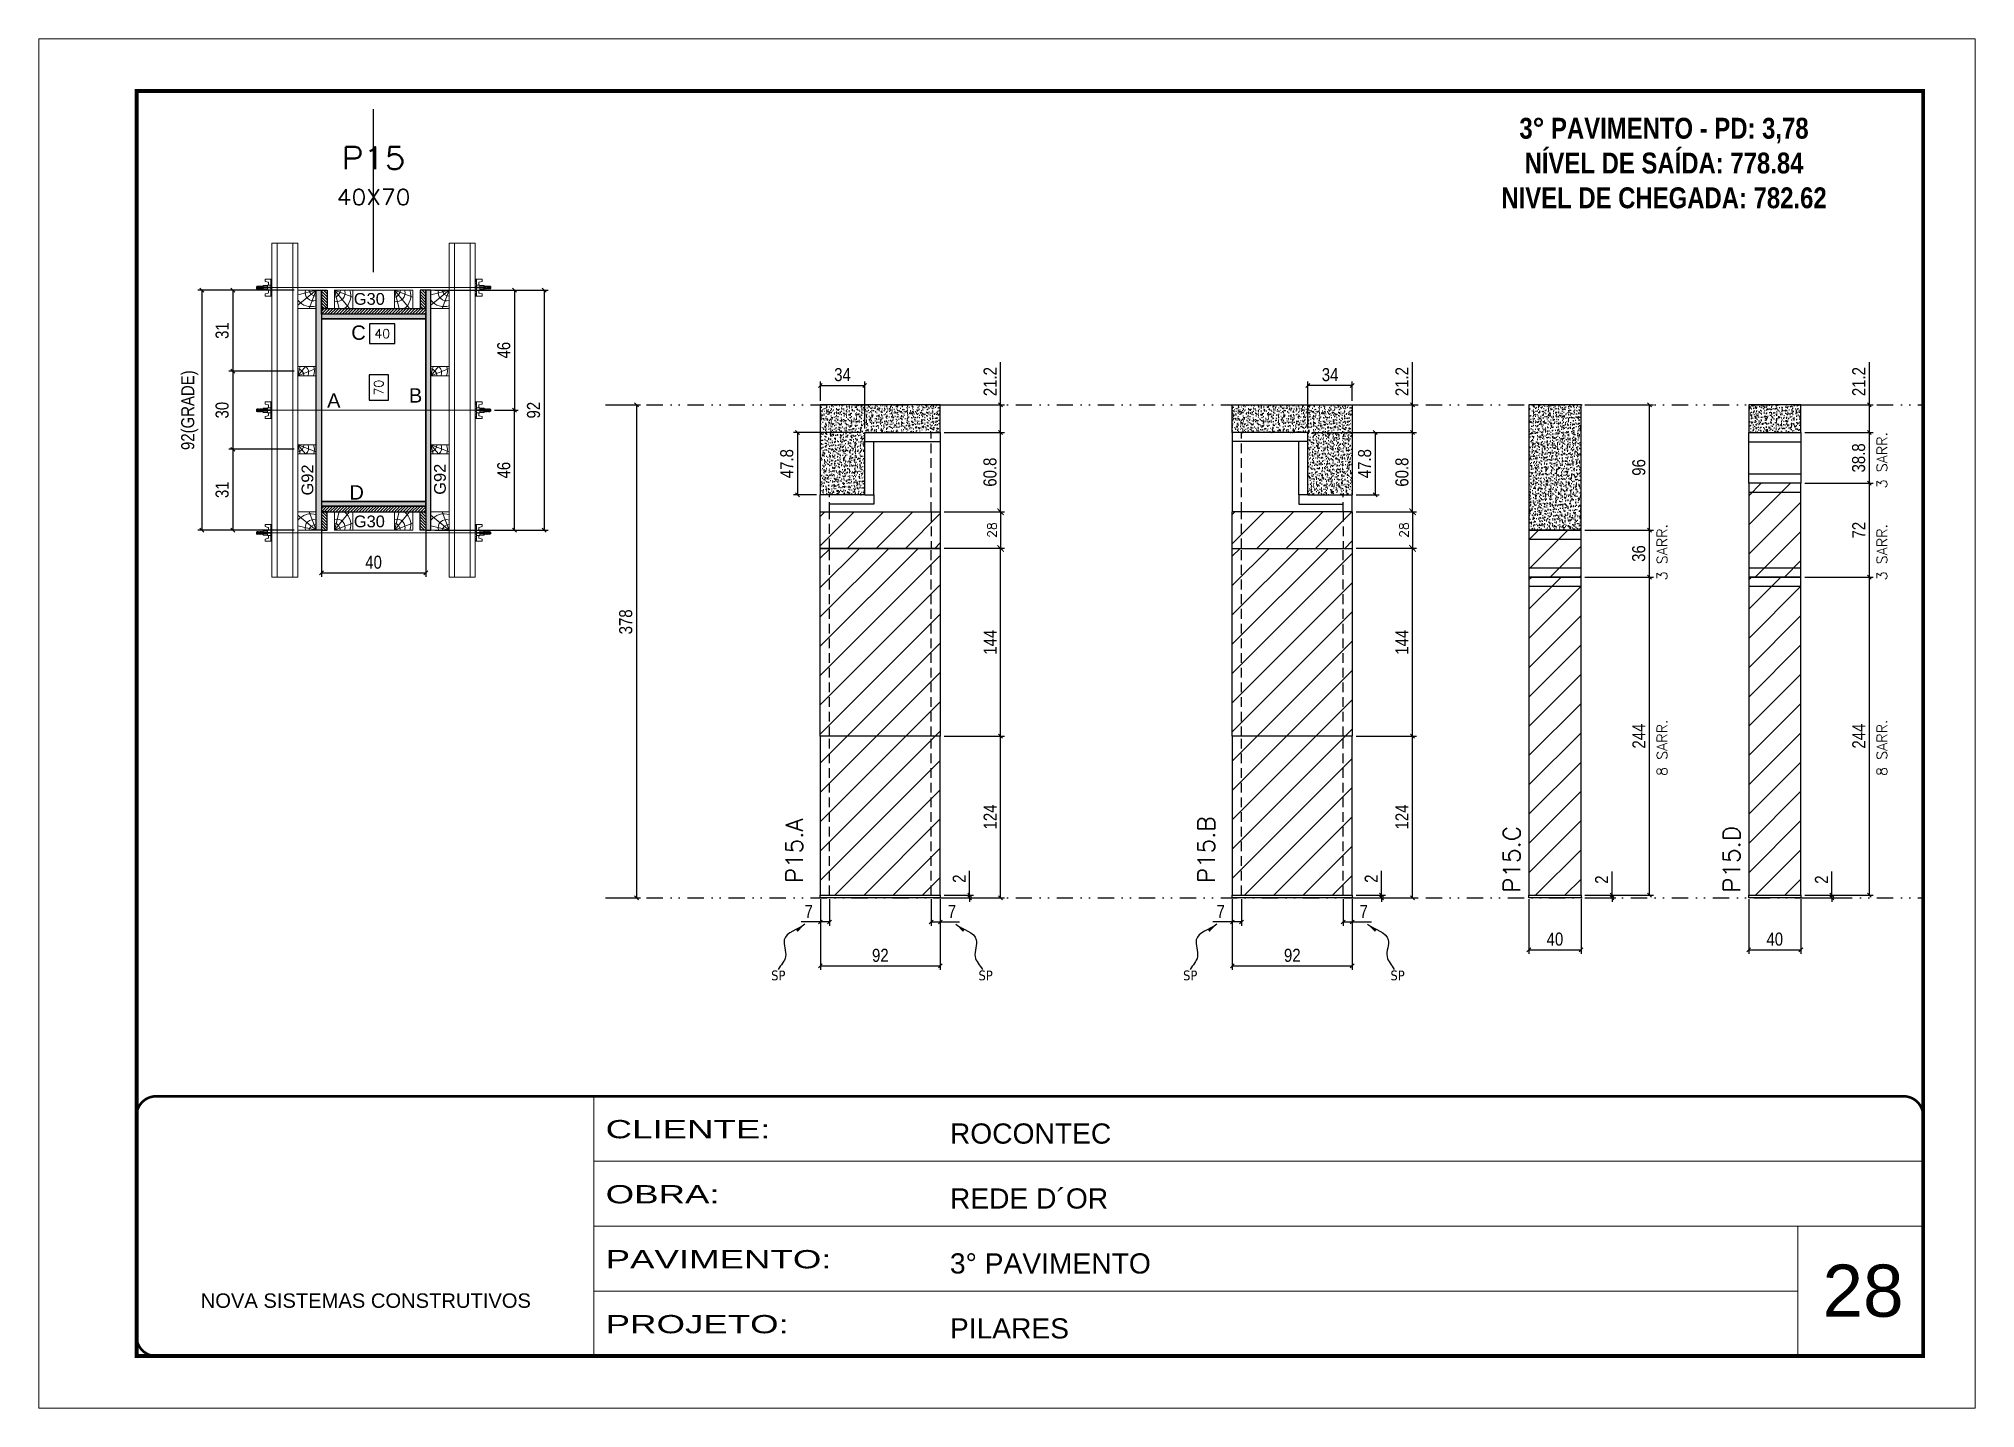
# Model space of a CAD drawing. Extents: x 2949 to 9203, y -16089 to 12527.
# Drawn here: x 7718 to 9203, y 4585 to 5635 of the extents above; entities that cross this region are included whole.
import ezdxf
from ezdxf.enums import TextEntityAlignment as Align

# ---------------------------------------------------------------- set-up
doc = ezdxf.new("R2010")
doc.units = 0
for name, pattern in [('CONTINUO', [0]), ('DASHED', [0.75, 0.5, -0.25]), ('DIVIDE2', [0.625, 0.25, -0.125, 0, -0.125, 0, -0.125]), ('HIDDEN', [0.375, 0.25, -0.125])]:
    doc.linetypes.add(name, pattern=pattern)
for name, color, linetype, lineweight in [('CARIMBO', 255, 'Continuous', 9), ('Folhas', 255, 'Continuous', 9), ('Hachura', 251, 'Continuous', 9), ('Madeira', 126, 'Continuous', 18), ('Perfil Metálico', 224, 'Continuous', 18), ('SARRAFO DE PRESSAO', 251, 'DASHED', 9), ('Texto Seção', 7, 'Continuous', 15)]:
    doc.layers.add(name, color=color, linetype=linetype, lineweight=lineweight)
for name, color, linetype in [('CHAPA', 1, 'Continuous'), ('COTA', 241, 'Continuous'), ('cotas', 4, 'Continuous'), ('MEIO_PONT', 93, 'Continuous'), ('NOMENCLATURA', 7, 'Continuous'), ('Nível', 160, 'Continuous'), ('Painéis', 200, 'Continuous'), ('SARR_2.2x7', 40, 'Continuous'), ('SARRAFO', 251, 'Continuous'), ('Sarrafo de Pressão', 42, 'HIDDEN'), ('texto', 7, 'Continuous'), ('Texto de Titulo', 7, 'Continuous'), ('Texto Qtd Sarr', 242, 'Continuous'), ('TEXTO_GERAL', 7, 'Continuous')]:
    doc.layers.add(name, color=color, linetype=linetype)
doc.styles.add('ARIAL', font='arial.ttf')
doc.styles.add('COTA TECNICA', font='techl___.ttf', dxfattribs={"height": 10})
doc.styles.add('COTA TECNICA 2X', font='techl___.ttf', dxfattribs={"height": 10})
doc.styles.add('COTA TECNICA-50', font='techl___.ttf', dxfattribs={"height": 10})
doc.styles.add('REGUA-120', font='ROMANS.shx', dxfattribs={"height": 15})
doc.styles.add('ROMANC', font='techb___.ttf', dxfattribs={"height": 2.5})
doc.styles.add('ROMANS', font='romans.shx')
doc.styles.add('SANSSERIF', font='sas_____.pfb')
doc.styles.get("Standard").update_dxf_attribs({"font": 'arial.ttf'})
doc.styles.add('Tecnologia', font='')
doc.styles.get('Tecnologia').set_extended_font_data('Forgotten Futurist')
doc.dimstyles.new('COTA PAINEL-50', dxfattribs={"dimtxt": 10, "dimasz": 3, "dimexe": 3, "dimexo": 3, "dimgap": 3, "dimtad": 1, "dimdec": 1, "dimzin": 12, "dimdsep": 46, "dimtxsty": 'COTA TECNICA-50', "dimblk1": 'OBLIQUE', "dimblk2": 'OBLIQUE', "dimsah": 1, "dimcen": 0.9, "dimclrd": 4, "dimclre": 4, "dimclrt": 240, "dimadec": 1, "dimazin": 3, "dimtfac": 1, "dimtdec": 1, "dimtmove": 0, "dimatfit": 3, "dimfxl": 1, "dimtolj": 1, "dimtzin": 12, "dimarcsym": 0})
doc.dimstyles.new('Cota Paínel', dxfattribs={"dimtxt": 7, "dimasz": 5, "dimexe": 3, "dimexo": 3, "dimgap": 3, "dimtad": 1, "dimdec": 1, "dimzin": 12, "dimdsep": 46, "dimtxsty": 'ROMANS', "dimblk": 'ARCHTICK', "dimcen": 0, "dimclrd": 4, "dimclre": 4, "dimclrt": 1, "dimadec": 1, "dimazin": 3, "dimtfac": 1, "dimtdec": 1, "dimtmove": 0, "dimatfit": 3, "dimldrblk": 'OBLIQUE', "dimfxl": 1, "dimtolj": 1, "dimtzin": 12, "dimarcsym": 0})
doc.dimstyles.new('PAINEL', dxfattribs={"dimtxt": 10, "dimasz": 3, "dimexe": 3, "dimexo": 3, "dimgap": 3, "dimtad": 1, "dimdec": 1, "dimzin": 12, "dimdsep": 46, "dimtxsty": 'COTA TECNICA', "dimblk1": 'OBLIQUE', "dimblk2": 'OBLIQUE', "dimsah": 1, "dimcen": 0.9, "dimclrd": 4, "dimclre": 4, "dimclrt": 240, "dimadec": 1, "dimazin": 3, "dimtfac": 1, "dimtdec": 1, "dimtmove": 0, "dimatfit": 3, "dimfxl": 1, "dimtolj": 1, "dimtzin": 12, "dimarcsym": 0})
doc.dimstyles.new('SECAO PILAR', dxfattribs={"dimtxt": 10, "dimasz": 3, "dimexe": 3, "dimexo": 3, "dimgap": 3, "dimtad": 1, "dimdec": 1, "dimlfac": 0.5, "dimzin": 12, "dimdsep": 46, "dimtxsty": 'COTA TECNICA 2X', "dimblk1": 'OBLIQUE', "dimblk2": 'OBLIQUE', "dimsah": 1, "dimcen": 0.9, "dimclrd": 256, "dimclre": 256, "dimclrt": 256, "dimadec": 1, "dimazin": 3, "dimtfac": 1, "dimtdec": 1, "dimtmove": 0, "dimatfit": 3, "dimfxl": 1, "dimtolj": 1, "dimtzin": 12, "dimarcsym": 0})
doc.dimstyles.new('SECÇÃO 2', dxfattribs={"dimtxt": 7, "dimasz": 6, "dimexe": 0.18, "dimexo": 2, "dimgap": -4, "dimtad": 3, "dimdec": 1, "dimlfac": 0.5, "dimzin": 12, "dimdsep": 46, "dimtxsty": 'ROMANS', "dimblk": 'ARCHTICK', "dimcen": 0.09, "dimse1": 1, "dimse2": 1, "dimsd1": 1, "dimsd2": 1, "dimclrd": 180, "dimclre": 5, "dimclrt": 1, "dimadec": 0, "dimazin": 3, "dimtfac": 1, "dimtdec": 1, "dimtofl": 0, "dimtmove": 0, "dimatfit": 3, "dimldrblk": 'ARCHTICK', "dimfxl": 1, "dimtolj": 1, "dimtzin": 0, "dimarcsym": 0})
doc.dimstyles.get("Standard").update_dxf_attribs({"dimtxt": 0.18, "dimasz": 0.18, "dimexe": 0.18, "dimexo": 0.0625, "dimgap": 0.09, "dimtad": 0, "dimtih": 1, "dimtoh": 1, "dimdec": 4, "dimzin": 0, "dimdsep": 46, "dimtxsty": 'Standard', "dimcen": 0.09, "dimadec": 0, "dimazin": 0, "dimtfac": 1, "dimtdec": 4, "dimtofl": 0, "dimtmove": 0, "dimatfit": 3, "dimfxl": 1, "dimtolj": 1, "dimtzin": 0, "dimarcsym": 0})
pattern_1 = [(45, (4768.5, 4594.3), (-11.22532, 11.22532), [])]

msp = doc.modelspace()

# ---------------------------------------------------------------- texts
at = {"layer": 'CARIMBO', "style": 'ARIAL'}
msp.add_text('28', height=40, dxfattribs=at).set_placement((9085.39, 4655.43))
at = {"layer": 'NOMENCLATURA', "color": 2, "insert": (8963.86, 5601.34), "char_height": 16, "attachment_point": 2, "style": 'ROMANC'}
msp.add_mtext_dynamic_manual_height_columns('\\P3° PAVIMENTO - PD: 3,78\\PNÍVEL DE SAÍDA: 778.84\\PNIVEL DE CHEGADA: 782.62', width=300.2766, gutter_width=1, heights=[0], dxfattribs=at)
at = {"layer": 'texto', "color": 0, "char_height": 7.5, "attachment_point": 5}
for insert in [(8284.65, 4917.08), (8443.67, 4917.08), (8600.52, 4917.08), (8759.54, 4917.08)]:
    msp.add_mtext('{\\fTahoma|b0|i0|c0|p34;\\C4;SP}', dxfattribs=dict(at, insert=insert))
at = {"layer": 'Texto Seção', "linetype": 'Continuous', "style": 'ROMANS'}
for s, p in [('3 SARR.', (9134.97, 5290.56)), ('3 SARR.', (8966.39, 5220.01)), ('3 SARR.', (9134.97, 5220.01)), ('8 SARR.', (8966.39, 5070.08)), ('8 SARR.', (9134.97, 5070.08))]:
    msp.add_text(s, height=8, rotation=90, dxfattribs=at).set_placement(p)
at = {"layer": 'Texto Seção', "char_height": 13, "width": 285.3299, "attachment_point": 7, "rotation": 90, "style": 'REGUA-120'}
for s, insert in [('P15.A', (8303.42, 4987.82)), ('P15.B', (8619.29, 4987.82)), ('P15.C', (8853.57, 4980.49)), ('P15.D', (9022.15, 4980.49))]:
    msp.add_mtext(s, dxfattribs=dict(at, insert=insert))
at = {"layer": 'TEXTO_GERAL', "style": 'ARIAL'}
for s, p in [('C', (7962.74, 5409.96)), ('A', (7943.79, 5357.91)), ('B', (8006.5, 5361.82)), ('D', (7961.33, 5287.46))]:
    msp.add_text(s, height=11, dxfattribs=at).set_placement(p, align=Align.MIDDLE_CENTER)
at = {"layer": 'TEXTO_GERAL', "color": 0, "linetype": 'Continuous', "style": 'SANSSERIF'}
for p in [(7923.6, 5285.13), (8025.16, 5285.67)]:
    msp.add_text('G92', height=9, rotation=90, dxfattribs=at).set_placement(p, align=Align.MIDDLE_LEFT)
at = {"layer": 'TEXTO_GERAL', "color": 0, "linetype": 'Continuous', "char_height": 9, "width": 285.3299, "style": 'SANSSERIF'}
for insert, attachment_point in [((7959.18, 5440.32), 1), ((7959.18, 5260.6), 7)]:
    msp.add_mtext('G30', dxfattribs=dict(at, insert=insert, attachment_point=attachment_point))

# ---------------------------------------------------------------- blocks, each defined once
blk = doc.blocks.new('9999999999')
at = {"color": 30, "linetype": 'CONTINUO'}
for p, q in [((98564.6, 34230.2), (98564.6, 34429.4)), ((98564.6, 34379.6), (99584, 34379.6)), ((98564.6, 34329.8), (99488, 34329.8)), ((99584, 34329.8), (99488, 34329.8)), ((99488, 34329.8), (99488, 34230.2)), ((98564.6, 34280), (99488, 34280))]:
    blk.add_line(p, q, dxfattribs=at)
at = {"color": 30, "linetype": 'CONTINUO', "const_width": 2}
blk.add_lwpolyline([(99584, 34230.2), (99584, 34414.4, 0.414214), (99569, 34429.4), (98229, 34429.4, 0.414214), (98214, 34414.4), (98214, 34245.2, 0.414214), (98229, 34230.2), (99584, 34230.2)], format="xyb", dxfattribs=at)
at = {"layer": 'Folhas'}
blk.add_lwpolyline([(98139, 34190.2), (99624, 34190.2), (99624, 35240.2), (98139, 35240.2)], close=True, dxfattribs=at)
at = {"layer": 'Folhas', "color": 30, "const_width": 3}
blk.add_lwpolyline([(98214, 34230.2), (99584, 34230.2), (99584, 35200.2), (98214, 35200.2)], close=True, dxfattribs=at)
at = {"color": 7, "linetype": 'Continuous', "ltscale": 5, "style": 'ARIAL'}
for s, height, p in [('ROCONTEC', 15.48, (98837.7, 34393.1)), ('REDE D´OR', 15.48, (98837.7, 34343.3)), ('3° PAVIMENTO', 15.483, (98837.7, 34293.5)), ('NOVA SISTEMAS CONSTRUTIVOS', 11.059, (98263.2, 34267.2)), ('PILARES', 15.48, (98837.7, 34243.7))]:
    blk.add_text(s, height=height, dxfattribs=at).set_placement(p)
at = {"layer": 'Folhas', "color": 7, "style": 'Tecnologia', "width": 1.5}
for s, p in [('CLIENTE:', (98573.7, 34397.2)), ('OBRA:', (98573.7, 34347.3)), ('PAVIMENTO:', (98573.7, 34297.5)), ('PROJETO:', (98573.7, 34247.7))]:
    blk.add_text(s, height=14, dxfattribs=at).set_placement(p)
blk = doc.blocks.new('titulo1')
at = {"layer": 'Defpoints', "color": 252, "linetype": 'HIDDEN', "ltscale": 2}
blk.add_line((0, 0), (0, 125), dxfattribs=at)
at = {"layer": 'Defpoints', "style": 'ROMANS', "oblique": 15}
blk.add_attdef('FOLHA', text='', height=10, dxfattribs=at).set_placement((0, 15.6), align=Align.MIDDLE_CENTER)
at = {"layer": 'Texto Qtd Sarr', "color": 3, "style": 'ROMANS', "oblique": 15}
for tag, height, p in [('TITULO', 17, (0, 71.4)), ('SEÇÃO', 12, (0, 41.5))]:
    blk.add_attdef(tag, text='', height=height, dxfattribs=at).set_placement(p, align=Align.MIDDLE_CENTER)
blk = doc.blocks.new('_Oblique')
at = {"color": 0, "linetype": 'ByBlock', "lineweight": -2}
blk.add_line((-0.5, -0.5), (0.5, 0.5), dxfattribs=at)
blk = doc.blocks.new('*D996')
at = {"layer": 'cotas', "color": 4, "linetype": 'ByBlock', "lineweight": -2, "transparency": 16777216}
for p, q in [((8155.2, 5354.6), (8178.9, 5354.6)), ((8175.9, 5354.6), (8175.9, 4976.6)), ((8155.2, 4976.6), (8178.9, 4976.6))]:
    blk.add_line(p, q, dxfattribs=at)
at = {"layer": 'Defpoints', "color": 0, "linetype": 'ByBlock', "transparency": 16777216}
for p in [(8152.2, 5354.6), (8152.2, 4976.6), (8175.9, 4976.6)]:
    blk.add_point(p, dxfattribs=at)
at = {"layer": 'cotas', "color": 4, "linetype": 'ByBlock', "lineweight": -2, "transparency": 16777216, "xscale": 3, "yscale": 3, "zscale": 3}
for p, rotation in [((8175.9, 5354.6), 90), ((8175.9, 4976.6), 270)]:
    blk.add_blockref('_Oblique', p, dxfattribs=dict(at, rotation=rotation))
at = {"layer": 'cotas', "color": 240, "linetype": 'ByBlock', "transparency": 16777216, "insert": (8167.7, 5188.2), "char_height": 10, "attachment_point": 5, "rotation": 90, "style": 'COTA TECNICA'}
blk.add_mtext('\\A1;378', dxfattribs=at)
blk = doc.blocks.new('*D961')
at = {"layer": 'COTA', "color": 4, "lineweight": -2, "transparency": 16777216}
for p, q in [((8316.9, 4975.6), (8316.9, 4921.4)), ((8408.9, 4975.6), (8408.9, 4921.4)), ((8316.9, 4924.4), (8408.9, 4924.4))]:
    blk.add_line(p, q, dxfattribs=at)
at = {"layer": 'Defpoints', "color": 0, "transparency": 16777216}
for p in [(8316.9, 4978.6), (8408.9, 4978.6), (8408.9, 4924.4)]:
    blk.add_point(p, dxfattribs=at)
at = {"layer": 'COTA', "color": 4, "lineweight": -2, "transparency": 16777216, "xscale": 3, "yscale": 3, "zscale": 3, "rotation": 180}
blk.add_blockref('_Oblique', (8316.9, 4924.4), dxfattribs=at)
at = {"layer": 'COTA', "color": 4, "lineweight": -2, "transparency": 16777216, "xscale": 3, "yscale": 3, "zscale": 3}
blk.add_blockref('_Oblique', (8408.9, 4924.4), dxfattribs=at)
at = {"layer": 'COTA', "color": 240, "transparency": 16777216, "insert": (8362.9, 4932.5), "char_height": 10, "attachment_point": 5, "style": 'COTA TECNICA'}
blk.add_mtext('\\A1;92', dxfattribs=at)
blk = doc.blocks.new('*D962')
at = {"layer": 'COTA', "color": 4, "lineweight": -2, "transparency": 16777216}
for p, q in [((8411.9, 5100.6), (8458.1, 5100.6)), ((8455.1, 4976.6), (8455.1, 5100.6)), ((8411.9, 4976.6), (8458.1, 4976.6))]:
    blk.add_line(p, q, dxfattribs=at)
at = {"layer": 'Defpoints', "color": 0, "transparency": 16777216}
for p in [(8408.9, 5100.6), (8455.1, 5100.6), (8408.9, 4976.6)]:
    blk.add_point(p, dxfattribs=at)
at = {"layer": 'COTA', "color": 4, "lineweight": -2, "transparency": 16777216, "xscale": 3, "yscale": 3, "zscale": 3}
for p, rotation in [((8455.1, 5100.6), 90), ((8455.1, 4976.6), 270)]:
    blk.add_blockref('_Oblique', p, dxfattribs=dict(at, rotation=rotation))
at = {"layer": 'COTA', "color": 240, "transparency": 16777216, "insert": (8447.1, 5038.6), "char_height": 10, "attachment_point": 5, "rotation": 90, "style": 'COTA TECNICA-50'}
blk.add_mtext('\\A1;124', dxfattribs=at)
blk = doc.blocks.new('*D963')
at = {"layer": 'COTA', "color": 4, "lineweight": -2, "transparency": 16777216}
for p, q in [((8431.4, 4978.6), (8431.4, 4997.4)), ((8411.9, 4978.6), (8434.4, 4978.6)), ((8411.9, 4976.6), (8434.4, 4976.6)), ((8431.4, 4976.6), (8431.4, 4978.6)), ((8431.4, 4976.6), (8431.4, 4973.6))]:
    blk.add_line(p, q, dxfattribs=at)
at = {"layer": 'Defpoints', "color": 0, "transparency": 16777216}
for p in [(8408.9, 4978.6), (8408.9, 4976.6), (8431.4, 4976.6)]:
    blk.add_point(p, dxfattribs=at)
at = {"layer": 'COTA', "color": 4, "lineweight": -2, "transparency": 16777216, "xscale": 3, "yscale": 3, "zscale": 3}
for p, rotation in [((8431.4, 4978.6), 270), ((8431.4, 4976.6), 90)]:
    blk.add_blockref('_Oblique', p, dxfattribs=dict(at, rotation=rotation))
at = {"layer": 'COTA', "color": 240, "transparency": 16777216, "insert": (8423.4, 4991.3), "char_height": 10, "attachment_point": 5, "rotation": 90, "style": 'COTA TECNICA-50'}
blk.add_mtext('\\A1;2', dxfattribs=at)
blk = doc.blocks.new('*D964')
at = {"layer": 'COTA', "color": 4, "lineweight": -2, "transparency": 16777216}
for p, q in [((8323.9, 4975.6), (8323.9, 4955.1)), ((8316.9, 4973.6), (8316.9, 4955.1)), ((8316.9, 4958.1), (8302.2, 4958.1)), ((8323.9, 4958.1), (8316.9, 4958.1))]:
    blk.add_line(p, q, dxfattribs=at)
at = {"layer": 'Defpoints', "color": 0, "transparency": 16777216}
for p in [(8316.9, 4976.6), (8323.9, 4978.6), (8316.9, 4958.1)]:
    blk.add_point(p, dxfattribs=at)
at = {"layer": 'COTA', "color": 4, "lineweight": -2, "transparency": 16777216, "xscale": 3, "yscale": 3, "zscale": 3, "rotation": 180}
blk.add_blockref('_Oblique', (8316.9, 4958.1), dxfattribs=at)
at = {"layer": 'COTA', "color": 4, "lineweight": -2, "transparency": 16777216, "xscale": 3, "yscale": 3, "zscale": 3}
blk.add_blockref('_Oblique', (8323.9, 4958.1), dxfattribs=at)
at = {"layer": 'COTA', "color": 240, "transparency": 16777216, "insert": (8308, 4966.1), "char_height": 10, "attachment_point": 5, "style": 'COTA TECNICA-50'}
blk.add_mtext('\\A1;7', dxfattribs=at)
blk = doc.blocks.new('*D965')
at = {"layer": 'COTA', "color": 4, "lineweight": -2, "transparency": 16777216}
for p, q in [((8401.9, 4975.6), (8401.9, 4955.1)), ((8408.9, 4973.6), (8408.9, 4955.1)), ((8401.9, 4958.1), (8408.9, 4958.1)), ((8408.9, 4958.1), (8423.6, 4958.1))]:
    blk.add_line(p, q, dxfattribs=at)
at = {"layer": 'Defpoints', "color": 0, "transparency": 16777216}
for p in [(8401.9, 4978.6), (8408.9, 4976.6), (8408.9, 4958.1)]:
    blk.add_point(p, dxfattribs=at)
at = {"layer": 'COTA', "color": 4, "lineweight": -2, "transparency": 16777216, "xscale": 3, "yscale": 3, "zscale": 3, "rotation": 180}
blk.add_blockref('_Oblique', (8401.9, 4958.1), dxfattribs=at)
at = {"layer": 'COTA', "color": 4, "lineweight": -2, "transparency": 16777216, "xscale": 3, "yscale": 3, "zscale": 3}
blk.add_blockref('_Oblique', (8408.9, 4958.1), dxfattribs=at)
at = {"layer": 'COTA', "color": 240, "transparency": 16777216, "insert": (8417.8, 4966.1), "char_height": 10, "attachment_point": 5, "style": 'COTA TECNICA-50'}
blk.add_mtext('\\A1;7', dxfattribs=at)
blk = doc.blocks.new('*D966')
at = {"layer": 'COTA', "color": 4, "lineweight": -2, "transparency": 16777216}
for p, q in [((8903.2, 5222.5), (8955.7, 5222.5)), ((8952.7, 4978.6), (8952.7, 5222.5)), ((8903.2, 4978.6), (8955.7, 4978.6))]:
    blk.add_line(p, q, dxfattribs=at)
at = {"layer": 'Defpoints', "color": 0, "transparency": 16777216}
for p in [(8900.2, 5222.5), (8952.7, 5222.5), (8900.2, 4978.6)]:
    blk.add_point(p, dxfattribs=at)
at = {"layer": 'COTA', "color": 4, "lineweight": -2, "transparency": 16777216, "xscale": 3, "yscale": 3, "zscale": 3}
for p, rotation in [((8952.7, 5222.5), 90), ((8952.7, 4978.6), 270)]:
    blk.add_blockref('_Oblique', p, dxfattribs=dict(at, rotation=rotation))
at = {"layer": 'COTA', "color": 240, "transparency": 16777216, "insert": (8944.6, 5100.6), "char_height": 10, "attachment_point": 5, "rotation": 90, "style": 'COTA TECNICA'}
blk.add_mtext('\\A1;244', dxfattribs=at)
blk = doc.blocks.new('*D967')
at = {"layer": 'COTA', "color": 4, "lineweight": -2, "transparency": 16777216}
for p, q in [((8903.2, 5354.6), (8955.7, 5354.6)), ((8952.7, 5258.6), (8952.7, 5354.6)), ((8903.2, 5258.6), (8955.7, 5258.6))]:
    blk.add_line(p, q, dxfattribs=at)
at = {"layer": 'Defpoints', "color": 0, "transparency": 16777216}
for p in [(8900.2, 5354.6), (8952.7, 5354.6), (8900.2, 5258.6)]:
    blk.add_point(p, dxfattribs=at)
at = {"layer": 'COTA', "color": 4, "lineweight": -2, "transparency": 16777216, "xscale": 3, "yscale": 3, "zscale": 3}
for p, rotation in [((8952.7, 5354.6), 90), ((8952.7, 5258.6), 270)]:
    blk.add_blockref('_Oblique', p, dxfattribs=dict(at, rotation=rotation))
at = {"layer": 'COTA', "color": 240, "transparency": 16777216, "insert": (8944.6, 5306.6), "char_height": 10, "attachment_point": 5, "rotation": 90, "style": 'COTA TECNICA'}
blk.add_mtext('\\A1;96', dxfattribs=at)
blk = doc.blocks.new('*D968')
at = {"layer": 'COTA', "color": 4, "lineweight": -2, "transparency": 16777216}
for p, q in [((8860.2, 4975.6), (8860.2, 4933.8)), ((8900.2, 4975.6), (8900.2, 4933.8)), ((8860.2, 4936.8), (8900.2, 4936.8))]:
    blk.add_line(p, q, dxfattribs=at)
at = {"layer": 'Defpoints', "color": 0, "transparency": 16777216}
for p in [(8860.2, 4978.6), (8900.2, 4978.6), (8900.2, 4936.8)]:
    blk.add_point(p, dxfattribs=at)
at = {"layer": 'COTA', "color": 4, "lineweight": -2, "transparency": 16777216, "xscale": 3, "yscale": 3, "zscale": 3, "rotation": 180}
blk.add_blockref('_Oblique', (8860.2, 4936.8), dxfattribs=at)
at = {"layer": 'COTA', "color": 4, "lineweight": -2, "transparency": 16777216, "xscale": 3, "yscale": 3, "zscale": 3}
blk.add_blockref('_Oblique', (8900.2, 4936.8), dxfattribs=at)
at = {"layer": 'COTA', "color": 240, "transparency": 16777216, "insert": (8880.2, 4944.9), "char_height": 10, "attachment_point": 5, "style": 'COTA TECNICA'}
blk.add_mtext('\\A1;40', dxfattribs=at)
blk = doc.blocks.new('*D997')
at = {"layer": 'COTA', "color": 4, "linetype": 'ByBlock', "lineweight": -2, "transparency": 16777216}
for p, q in [((8903.2, 5258.6), (8955.7, 5258.6)), ((8952.7, 5222.5), (8952.7, 5258.6)), ((8903.2, 5222.5), (8955.7, 5222.5))]:
    blk.add_line(p, q, dxfattribs=at)
at = {"layer": 'Defpoints', "color": 0, "linetype": 'ByBlock', "transparency": 16777216}
for p in [(8900.2, 5258.6), (8952.7, 5258.6), (8900.2, 5222.5)]:
    blk.add_point(p, dxfattribs=at)
at = {"layer": 'COTA', "color": 4, "linetype": 'ByBlock', "lineweight": -2, "transparency": 16777216, "xscale": 3, "yscale": 3, "zscale": 3}
for p, rotation in [((8952.7, 5258.6), 90), ((8952.7, 5222.5), 270)]:
    blk.add_blockref('_Oblique', p, dxfattribs=dict(at, rotation=rotation))
at = {"layer": 'COTA', "color": 240, "linetype": 'ByBlock', "transparency": 16777216, "insert": (8944.5, 5240.6), "char_height": 10, "attachment_point": 5, "rotation": 90, "style": 'COTA TECNICA'}
blk.add_mtext('\\A1;36', dxfattribs=at)
blk = doc.blocks.new('*D969')
at = {"layer": 'COTA', "color": 4, "lineweight": -2, "transparency": 16777216}
for p, q in [((8924, 4978.6), (8924, 4996.7)), ((8903.2, 4978.6), (8927, 4978.6)), ((8903.2, 4976.6), (8927, 4976.6)), ((8924, 4976.6), (8924, 4978.6)), ((8924, 4976.6), (8924, 4973.6))]:
    blk.add_line(p, q, dxfattribs=at)
at = {"layer": 'Defpoints', "color": 0, "transparency": 16777216}
for p in [(8900.2, 4978.6), (8900.2, 4976.6), (8924, 4978.6)]:
    blk.add_point(p, dxfattribs=at)
at = {"layer": 'COTA', "color": 4, "lineweight": -2, "transparency": 16777216, "xscale": 3, "yscale": 3, "zscale": 3}
for p, rotation in [((8924, 4978.6), 270), ((8924, 4976.6), 90)]:
    blk.add_blockref('_Oblique', p, dxfattribs=dict(at, rotation=rotation))
at = {"layer": 'COTA', "color": 240, "transparency": 16777216, "insert": (8916, 4990.6), "char_height": 10, "attachment_point": 5, "rotation": 90, "style": 'COTA TECNICA-50'}
blk.add_mtext('\\A1;2', dxfattribs=at)
blk = doc.blocks.new('*D970')
at = {"layer": 'COTA', "color": 180, "lineweight": -2, "transparency": 16777216}
for p, q in [((7985.8, 5377.5), (7970.8, 5377.5)), ((7970.8, 5377.5), (7970.8, 5358.2)), ((7985.8, 5358.2), (7985.8, 5377.5)), ((7970.8, 5358.2), (7985.8, 5358.2))]:
    blk.add_line(p, q, dxfattribs=at)
at = {"layer": 'Defpoints', "color": 0, "transparency": 16777216}
for p in [(7934.3, 5420.5), (7934.3, 5280.5), (7989.8, 5280.5)]:
    blk.add_point(p, dxfattribs=at)
at = {"layer": 'COTA', "color": 1, "transparency": 16777216, "insert": (7978.3, 5367.8), "char_height": 7, "attachment_point": 5, "rotation": 90, "style": 'ROMANS'}
blk.add_mtext('\\A1;70', dxfattribs=at)
blk = doc.blocks.new('_ArchTick')
at = {"color": 0, "linetype": 'ByBlock', "const_width": 0.15}
blk.add_lwpolyline([(-0.5, -0.5), (0.5, 0.5)], dxfattribs=at)
blk = doc.blocks.new('*D971')
at = {"layer": 'COTA', "lineweight": -2, "transparency": 16777216}
for p, q in [((8021.3, 5442.5), (8108.1, 5442.5)), ((8105.1, 5442.5), (8105.1, 5258.5)), ((8021.3, 5258.5), (8108.1, 5258.5))]:
    blk.add_line(p, q, dxfattribs=at)
at = {"layer": 'Defpoints', "color": 0, "transparency": 16777216}
for p in [(8018.3, 5442.5), (8018.3, 5258.5), (8105.1, 5258.5)]:
    blk.add_point(p, dxfattribs=at)
at = {"layer": 'COTA', "lineweight": -2, "transparency": 16777216, "xscale": 3, "yscale": 3, "zscale": 3}
for p, rotation in [((8105.1, 5442.5), 90), ((8105.1, 5258.5), 270)]:
    blk.add_blockref('_Oblique', p, dxfattribs=dict(at, rotation=rotation))
at = {"layer": 'COTA', "transparency": 16777216, "insert": (8097, 5350.5), "char_height": 10, "attachment_point": 5, "rotation": 90, "style": 'COTA TECNICA 2X'}
blk.add_mtext('\\A1;92', dxfattribs=at)
blk = doc.blocks.new('*D972')
at = {"layer": 'COTA', "lineweight": -2, "transparency": 16777216}
for p, q in [((8055.3, 5442.5), (8085.3, 5442.5)), ((8082.3, 5442.5), (8082.3, 5350.5)), ((8067.1, 5350.5), (8085.3, 5350.5))]:
    blk.add_line(p, q, dxfattribs=at)
at = {"layer": 'Defpoints', "color": 0, "transparency": 16777216}
for p in [(8052.3, 5442.5), (8064.1, 5350.5), (8082.3, 5350.5)]:
    blk.add_point(p, dxfattribs=at)
at = {"layer": 'COTA', "lineweight": -2, "transparency": 16777216, "xscale": 3, "yscale": 3, "zscale": 3}
for p, rotation in [((8082.3, 5442.5), 90), ((8082.3, 5350.5), 270)]:
    blk.add_blockref('_Oblique', p, dxfattribs=dict(at, rotation=rotation))
at = {"layer": 'COTA', "transparency": 16777216, "insert": (8074.2, 5396.5), "char_height": 10, "attachment_point": 5, "rotation": 90, "style": 'COTA TECNICA 2X'}
blk.add_mtext('\\A1;46', dxfattribs=at)
blk = doc.blocks.new('*D973')
at = {"layer": 'COTA', "lineweight": -2, "transparency": 16777216}
for p, q in [((8067.1, 5350.5), (8085.3, 5350.5)), ((8082.3, 5258.5), (8082.3, 5350.5)), ((8055.3, 5258.5), (8085.3, 5258.5))]:
    blk.add_line(p, q, dxfattribs=at)
at = {"layer": 'Defpoints', "color": 0, "transparency": 16777216}
for p in [(8064.1, 5350.5), (8082.3, 5350.5), (8052.3, 5258.5)]:
    blk.add_point(p, dxfattribs=at)
at = {"layer": 'COTA', "lineweight": -2, "transparency": 16777216, "xscale": 3, "yscale": 3, "zscale": 3}
for p, rotation in [((8082.3, 5350.5), 90), ((8082.3, 5258.5), 270)]:
    blk.add_blockref('_Oblique', p, dxfattribs=dict(at, rotation=rotation))
at = {"layer": 'COTA', "transparency": 16777216, "insert": (8074.2, 5304.5), "char_height": 10, "attachment_point": 5, "rotation": 90, "style": 'COTA TECNICA 2X'}
blk.add_mtext('\\A1;46', dxfattribs=at)
blk = doc.blocks.new('*D974')
at = {"layer": 'COTA', "color": 180, "lineweight": -2, "transparency": 16777216}
for p, q in [((7990.6, 5416.7), (7971.2, 5416.7)), ((7971.2, 5416.7), (7971.2, 5401.7)), ((7990.6, 5401.7), (7990.6, 5416.7)), ((7971.2, 5401.7), (7990.6, 5401.7))]:
    blk.add_line(p, q, dxfattribs=at)
at = {"layer": 'Defpoints', "color": 0, "transparency": 16777216}
for p in [(7934.3, 5420.5), (8014.3, 5420.5), (8014.3, 5397.7)]:
    blk.add_point(p, dxfattribs=at)
at = {"layer": 'COTA', "color": 1, "transparency": 16777216, "insert": (7980.9, 5409.2), "char_height": 7, "attachment_point": 5, "style": 'ROMANS'}
blk.add_mtext('\\A1;40', dxfattribs=at)
blk = doc.blocks.new('PONTALETE')
at = {"layer": 'Madeira'}
for q in [(2.71, 7), (7, 5.76), (7, 1.74)]:
    blk.add_line((0, 0), q, dxfattribs=at)
blk.add_lwpolyline([(0, 0), (7, 0), (7, 7), (0, 7)], close=True, dxfattribs=at)
for centre, radius, start, end in [((2.04, 0.06), 6.23, 37.28179, 109.09128), ((1.09, 0.9), 3.19, 343.60304, 109.98471), ((-0.21, -0.78), 3.09, 14.63219, 86.0383)]:
    blk.add_arc(centre, radius, start, end, dxfattribs=at)
blk = doc.blocks.new('*D975')
at = {"layer": 'COTA', "lineweight": -2, "transparency": 16777216}
for p, q in [((7913.3, 5442.5), (7839.6, 5442.5)), ((7842.6, 5442.5), (7842.6, 5258.5)), ((7913.3, 5258.5), (7839.6, 5258.5))]:
    blk.add_line(p, q, dxfattribs=at)
at = {"layer": 'Defpoints', "color": 0, "transparency": 16777216}
for p in [(7916.3, 5442.5), (7842.6, 5258.5), (7916.3, 5258.5)]:
    blk.add_point(p, dxfattribs=at)
at = {"layer": 'COTA', "lineweight": -2, "transparency": 16777216, "xscale": 3, "yscale": 3, "zscale": 3}
for p, rotation in [((7842.6, 5442.5), 90), ((7842.6, 5258.5), 270)]:
    blk.add_blockref('_Oblique', p, dxfattribs=dict(at, rotation=rotation))
at = {"layer": 'COTA', "transparency": 16777216, "insert": (7833.3, 5350.5), "char_height": 10, "attachment_point": 5, "rotation": 90, "style": 'COTA TECNICA 2X'}
blk.add_mtext('\\A1;92(GRADE)', dxfattribs=at)
blk = doc.blocks.new('MEIO PONTALETE')
at = {"layer": 'Madeira'}
for q in [(2.71, 7), (3.5, 2.88), (3.5, 0.87)]:
    blk.add_line((0, 0), q, dxfattribs=at)
blk.add_lwpolyline([(0, 0), (3.5, 0), (3.5, 7), (0, 7)], close=True, dxfattribs=at)
for centre, radius, start, end in [((2.04, 0.06), 6.23, 76.44987, 109.09128), ((1.09, 0.9), 3.19, 40.90626, 109.98471), ((-0.21, -0.78), 3.09, 14.63219, 86.0383)]:
    blk.add_arc(centre, radius, start, end, dxfattribs=at)
blk = doc.blocks.new('*D976')
at = {"layer": 'COTA', "lineweight": -2, "transparency": 16777216}
for p, q in [((7913.3, 5320.5), (7863.4, 5320.5)), ((7866.4, 5320.5), (7866.4, 5258.5)), ((7913.3, 5258.5), (7863.4, 5258.5))]:
    blk.add_line(p, q, dxfattribs=at)
at = {"layer": 'Defpoints', "color": 0, "transparency": 16777216}
for p in [(7916.3, 5320.5), (7866.4, 5258.5), (7916.3, 5258.5)]:
    blk.add_point(p, dxfattribs=at)
at = {"layer": 'COTA', "lineweight": -2, "transparency": 16777216, "xscale": 3, "yscale": 3, "zscale": 3}
for p, rotation in [((7866.4, 5320.5), 90), ((7866.4, 5258.5), 270)]:
    blk.add_blockref('_Oblique', p, dxfattribs=dict(at, rotation=rotation))
at = {"layer": 'COTA', "transparency": 16777216, "insert": (7858.2, 5289.5), "char_height": 10, "attachment_point": 5, "rotation": 90, "style": 'COTA TECNICA 2X'}
blk.add_mtext('\\A1;31', dxfattribs=at)
blk = doc.blocks.new('C')
at = {"layer": 'Hachura', "color": 0}
for p, q in [((0, 3.22), (0, -3.22)), ((0.45, 3.22), (0, 3.22)), ((0.46, 3.16), (0, 3.16)), ((0.46, 3.05), (0, 3.05)), ((0.46, 2.88), (0, 2.88)), ((0, 2.75), (0, -1.16)), ((0.46, 2.65), (0, 2.65)), ((0.46, 2.23), (0, 2.23)), ((0.46, 1.51), (0, 1.51)), ((0.39, 0.49), (0.17, 0.49)), ((0.45, -3.23), (0.45, 3.22)), ((0.45, 3.22), (2.58, 3.22)), ((1.74, 0.97), (0.45, 0.97)), ((1.45, 0.1), (0.45, 0.1)), ((1.35, 1.94), (1.35, 0.96)), ((2.58, 2.39), (1.47, 2.09)), ((1.74, -0.97), (1.74, 0.97)), ((1.74, 0.97), (1.74, 0.84)), ((1.74, 0.97), (1.74, 0.84)), ((1.74, 0.84), (3.35, 0.84)), ((3.35, 0.45), (1.74, 0.45)), ((2.58, 3.22), (2.58, 2.39)), ((3.32, 0.84), (3.32, -0.84)), ((3.35, 0.84), (3.35, -0.84)), ((3.68, 0.45), (3.35, 0.45)), ((3.84, -0.52), (3.35, 0.45)), ((3.35, 0.06), (3.67, -0.57)), ((3.68, 0.45), (4.16, -0.52)), ((3.72, 0.5), (4.25, -0.57)), ((4.37, -0.55), (3.83, 0.53)), ((4.15, 0.45), (3.93, 0.45)), ((4.42, -0.52), (3.93, 0.45)), ((4.15, 0.45), (4.26, 0.45)), ((4.26, 0.45), (4.74, -0.52)), ((4.3, 0.5), (4.83, -0.57)), ((4.95, -0.55), (4.41, 0.53)), ((4.51, 0.45), (4.84, 0.45)), ((5, -0.52), (4.51, 0.45)), ((4.84, 0.45), (5.32, -0.52)), ((4.88, 0.5), (5.41, -0.57)), ((5.53, -0.55), (4.99, 0.53)), ((5.58, -0.52), (5.09, 0.45)), ((5.42, 0.45), (5.09, 0.45)), ((5.58, -0.52), (5.09, 0.45)), ((5.42, 0.45), (5.74, -0.19)), ((5.46, 0.5), (5.74, -0.07)), ((5.74, 0.19), (5.57, 0.53)), ((5.74, 0.32), (5.68, 0.45)), ((5.68, 0.45), (5.74, 0.45)), ((5.74, 0.45), (5.9, 0.29)), ((5.74, 0.45), (5.74, -0.52)), ((5.9, -0.36), (5.9, 0.29)), ((0.45, 0), (0, 0)), ((0.46, -1.52), (0, -1.52)), ((0.46, -2.23), (0, -2.23)), ((0.46, -2.65), (0, -2.65)), ((0.46, -2.88), (0, -2.88)), ((0.46, -3.05), (0, -3.05)), ((0.46, -3.16), (0, -3.16)), ((0, -3.22), (2.57, -3.22)), ((0.08, -0.48), (0.29, -0.48)), ((0.29, -0.48), (0.4, -0.48)), ((0.45, 0), (0.45, -0.97)), ((0.45, -0.16), (1.45, -0.16)), ((0.45, -0.65), (0.45, -0.32)), ((0.45, -3.23), (0.45, -0.65)), ((0.45, -0.97), (1.74, -0.97)), ((1.35, -1.94), (1.35, -0.97)), ((2.58, -2.39), (1.47, -2.1)), ((3.35, -0.32), (1.74, -0.32)), ((3.35, -0.84), (1.74, -0.84)), ((2.58, -3.23), (2.58, -2.39)), ((3.35, -0.07), (3.58, -0.52)), ((3.35, -0.52), (3.58, -0.52)), ((3.84, -0.52), (4.16, -0.52)), ((4.42, -0.52), (4.74, -0.52)), ((4.63, -0.52), (4.74, -0.52)), ((5, -0.52), (5.32, -0.52)), ((5.58, -0.52), (5.74, -0.52)), ((5.74, -0.52), (5.9, -0.36)), ((5.74, -0.52), (5.74, -0.52))]:
    blk.add_line(p, q, dxfattribs=at)
for centre, radius, start, end in [((1.52, 1.94), 0.161, 104.74356, 180), ((1.44, -0.03), 0.129, 272.69497, 87.30503), ((3.81, 0.39), 0.143, 25.56881, 154.43119), ((4.39, 0.39), 0.143, 25.56881, 154.43119), ((4.97, 0.39), 0.143, 25.56881, 154.43119), ((5.55, 0.39), 0.143, 25.56881, 154.43119), ((0.17, -0.37), 0.174, 221.74404, 317.85924), ((1.52, -1.94), 0.161, 180, 255.25644), ((3.71, -0.4), 0.174, 222.14076, 318.25596), ((4.29, -0.4), 0.174, 222.14076, 318.25596), ((4.87, -0.4), 0.174, 222.14076, 318.25596), ((5.45, -0.4), 0.174, 222.14076, 318.25596), ((5.61, -0.4), 0.174, 317.85924, 318.25596)]:
    blk.add_arc(centre, radius, start, end, dxfattribs=at)
blk = doc.blocks.new('*D977')
at = {"layer": 'COTA', "lineweight": -2, "transparency": 16777216}
for p, q in [((7913.3, 5442.5), (7863.4, 5442.5)), ((7866.4, 5442.5), (7866.4, 5380.5)), ((7913.3, 5380.5), (7863.4, 5380.5))]:
    blk.add_line(p, q, dxfattribs=at)
at = {"layer": 'Defpoints', "color": 0, "transparency": 16777216}
for p in [(7916.3, 5442.5), (7866.4, 5380.5), (7916.3, 5380.5)]:
    blk.add_point(p, dxfattribs=at)
at = {"layer": 'COTA', "lineweight": -2, "transparency": 16777216, "xscale": 3, "yscale": 3, "zscale": 3}
for p, rotation in [((7866.4, 5442.5), 90), ((7866.4, 5380.5), 270)]:
    blk.add_blockref('_Oblique', p, dxfattribs=dict(at, rotation=rotation))
at = {"layer": 'COTA', "transparency": 16777216, "insert": (7858.2, 5411.5), "char_height": 10, "attachment_point": 5, "rotation": 90, "style": 'COTA TECNICA 2X'}
blk.add_mtext('\\A1;31', dxfattribs=at)
blk = doc.blocks.new('*D978')
at = {"layer": 'COTA', "lineweight": -2, "transparency": 16777216}
for p, q in [((7913.3, 5380.5), (7863.4, 5380.5)), ((7866.4, 5380.5), (7866.4, 5320.5)), ((7913.3, 5320.5), (7863.4, 5320.5))]:
    blk.add_line(p, q, dxfattribs=at)
at = {"layer": 'Defpoints', "color": 0, "transparency": 16777216}
for p in [(7916.3, 5380.5), (7866.4, 5320.5), (7916.3, 5320.5)]:
    blk.add_point(p, dxfattribs=at)
at = {"layer": 'COTA', "lineweight": -2, "transparency": 16777216, "xscale": 3, "yscale": 3, "zscale": 3}
for p, rotation in [((7866.4, 5380.5), 90), ((7866.4, 5320.5), 270)]:
    blk.add_blockref('_Oblique', p, dxfattribs=dict(at, rotation=rotation))
at = {"layer": 'COTA', "transparency": 16777216, "insert": (7858.2, 5350.5), "char_height": 10, "attachment_point": 5, "rotation": 90, "style": 'COTA TECNICA 2X'}
blk.add_mtext('\\A1;30', dxfattribs=at)
blk = doc.blocks.new('*D998')
at = {"layer": 'COTA', "lineweight": -2, "transparency": 16777216}
for p, q in [((7934.3, 5273.9), (7934.3, 5222.8)), ((8014.3, 5273.9), (8014.3, 5222.8)), ((7934.3, 5225.8), (8014.3, 5225.8))]:
    blk.add_line(p, q, dxfattribs=at)
at = {"layer": 'Defpoints', "color": 0, "transparency": 16777216}
for p in [(7934.3, 5276.9), (8014.3, 5276.9), (8014.3, 5225.8)]:
    blk.add_point(p, dxfattribs=at)
at = {"layer": 'COTA', "lineweight": -2, "transparency": 16777216, "xscale": 3, "yscale": 3, "zscale": 3, "rotation": 180}
blk.add_blockref('_Oblique', (7934.3, 5225.8), dxfattribs=at)
at = {"layer": 'COTA', "lineweight": -2, "transparency": 16777216, "xscale": 3, "yscale": 3, "zscale": 3}
blk.add_blockref('_Oblique', (8014.3, 5225.8), dxfattribs=at)
at = {"layer": 'COTA', "transparency": 16777216, "insert": (7974.3, 5233.9), "char_height": 10, "attachment_point": 5, "style": 'COTA TECNICA 2X'}
blk.add_mtext('\\A1;40', dxfattribs=at)
blk = doc.blocks.new('*D979')
at = {"layer": 'COTA', "color": 4, "lineweight": -2, "transparency": 16777216}
for p, q in [((8632.8, 4975.6), (8632.8, 4921.4)), ((8724.8, 4975.6), (8724.8, 4921.4)), ((8632.8, 4924.4), (8724.8, 4924.4))]:
    blk.add_line(p, q, dxfattribs=at)
at = {"layer": 'Defpoints', "color": 0, "transparency": 16777216}
for p in [(8632.8, 4978.6), (8724.8, 4978.6), (8724.8, 4924.4)]:
    blk.add_point(p, dxfattribs=at)
at = {"layer": 'COTA', "color": 4, "lineweight": -2, "transparency": 16777216, "xscale": 3, "yscale": 3, "zscale": 3, "rotation": 180}
blk.add_blockref('_Oblique', (8632.8, 4924.4), dxfattribs=at)
at = {"layer": 'COTA', "color": 4, "lineweight": -2, "transparency": 16777216, "xscale": 3, "yscale": 3, "zscale": 3}
blk.add_blockref('_Oblique', (8724.8, 4924.4), dxfattribs=at)
at = {"layer": 'COTA', "color": 240, "transparency": 16777216, "insert": (8678.8, 4932.5), "char_height": 10, "attachment_point": 5, "style": 'COTA TECNICA'}
blk.add_mtext('\\A1;92', dxfattribs=at)
blk = doc.blocks.new('*D980')
at = {"layer": 'COTA', "color": 4, "lineweight": -2, "transparency": 16777216}
for p, q in [((8727.8, 5100.6), (8774, 5100.6)), ((8771, 4976.6), (8771, 5100.6)), ((8727.8, 4976.6), (8774, 4976.6))]:
    blk.add_line(p, q, dxfattribs=at)
at = {"layer": 'Defpoints', "color": 0, "transparency": 16777216}
for p in [(8724.8, 5100.6), (8771, 5100.6), (8724.8, 4976.6)]:
    blk.add_point(p, dxfattribs=at)
at = {"layer": 'COTA', "color": 4, "lineweight": -2, "transparency": 16777216, "xscale": 3, "yscale": 3, "zscale": 3}
for p, rotation in [((8771, 5100.6), 90), ((8771, 4976.6), 270)]:
    blk.add_blockref('_Oblique', p, dxfattribs=dict(at, rotation=rotation))
at = {"layer": 'COTA', "color": 240, "transparency": 16777216, "insert": (8762.9, 5038.6), "char_height": 10, "attachment_point": 5, "rotation": 90, "style": 'COTA TECNICA-50'}
blk.add_mtext('\\A1;124', dxfattribs=at)
blk = doc.blocks.new('*D981')
at = {"layer": 'COTA', "color": 4, "lineweight": -2, "transparency": 16777216}
for p, q in [((8747.3, 4978.6), (8747.3, 4997.4)), ((8727.8, 4978.6), (8750.3, 4978.6)), ((8727.8, 4976.6), (8750.3, 4976.6)), ((8747.3, 4976.6), (8747.3, 4978.6)), ((8747.3, 4976.6), (8747.3, 4973.6))]:
    blk.add_line(p, q, dxfattribs=at)
at = {"layer": 'Defpoints', "color": 0, "transparency": 16777216}
for p in [(8724.8, 4978.6), (8724.8, 4976.6), (8747.3, 4976.6)]:
    blk.add_point(p, dxfattribs=at)
at = {"layer": 'COTA', "color": 4, "lineweight": -2, "transparency": 16777216, "xscale": 3, "yscale": 3, "zscale": 3}
for p, rotation in [((8747.3, 4978.6), 270), ((8747.3, 4976.6), 90)]:
    blk.add_blockref('_Oblique', p, dxfattribs=dict(at, rotation=rotation))
at = {"layer": 'COTA', "color": 240, "transparency": 16777216, "insert": (8739.3, 4991.3), "char_height": 10, "attachment_point": 5, "rotation": 90, "style": 'COTA TECNICA-50'}
blk.add_mtext('\\A1;2', dxfattribs=at)
blk = doc.blocks.new('*D982')
at = {"layer": 'COTA', "color": 4, "lineweight": -2, "transparency": 16777216}
for p, q in [((8639.8, 4975.6), (8639.8, 4955.1)), ((8632.8, 4973.6), (8632.8, 4955.1)), ((8632.8, 4958.1), (8618, 4958.1)), ((8639.8, 4958.1), (8632.8, 4958.1))]:
    blk.add_line(p, q, dxfattribs=at)
at = {"layer": 'Defpoints', "color": 0, "transparency": 16777216}
for p in [(8632.8, 4976.6), (8639.8, 4978.6), (8632.8, 4958.1)]:
    blk.add_point(p, dxfattribs=at)
at = {"layer": 'COTA', "color": 4, "lineweight": -2, "transparency": 16777216, "xscale": 3, "yscale": 3, "zscale": 3, "rotation": 180}
blk.add_blockref('_Oblique', (8632.8, 4958.1), dxfattribs=at)
at = {"layer": 'COTA', "color": 4, "lineweight": -2, "transparency": 16777216, "xscale": 3, "yscale": 3, "zscale": 3}
blk.add_blockref('_Oblique', (8639.8, 4958.1), dxfattribs=at)
at = {"layer": 'COTA', "color": 240, "transparency": 16777216, "insert": (8623.9, 4966.1), "char_height": 10, "attachment_point": 5, "style": 'COTA TECNICA-50'}
blk.add_mtext('\\A1;7', dxfattribs=at)
blk = doc.blocks.new('*D983')
at = {"layer": 'COTA', "color": 4, "lineweight": -2, "transparency": 16777216}
for p, q in [((8717.8, 4975.6), (8717.8, 4955.1)), ((8724.8, 4973.6), (8724.8, 4955.1)), ((8717.8, 4958.1), (8724.8, 4958.1)), ((8724.8, 4958.1), (8739.5, 4958.1))]:
    blk.add_line(p, q, dxfattribs=at)
at = {"layer": 'Defpoints', "color": 0, "transparency": 16777216}
for p in [(8717.8, 4978.6), (8724.8, 4976.6), (8724.8, 4958.1)]:
    blk.add_point(p, dxfattribs=at)
at = {"layer": 'COTA', "color": 4, "lineweight": -2, "transparency": 16777216, "xscale": 3, "yscale": 3, "zscale": 3, "rotation": 180}
blk.add_blockref('_Oblique', (8717.8, 4958.1), dxfattribs=at)
at = {"layer": 'COTA', "color": 4, "lineweight": -2, "transparency": 16777216, "xscale": 3, "yscale": 3, "zscale": 3}
blk.add_blockref('_Oblique', (8724.8, 4958.1), dxfattribs=at)
at = {"layer": 'COTA', "color": 240, "transparency": 16777216, "insert": (8733.6, 4966.1), "char_height": 10, "attachment_point": 5, "style": 'COTA TECNICA-50'}
blk.add_mtext('\\A1;7', dxfattribs=at)
blk = doc.blocks.new('*D921')
at = {"layer": 'COTA', "color": 4, "lineweight": -2, "transparency": 16777216}
for p, q in [((8455.1, 5354.6), (8455.1, 5387.3)), ((8411.9, 5354.6), (8458.1, 5354.6)), ((8455.1, 5333.4), (8455.1, 5354.6)), ((8411.9, 5333.4), (8458.1, 5333.4))]:
    blk.add_line(p, q, dxfattribs=at)
at = {"layer": 'Defpoints', "color": 0, "transparency": 16777216}
for p in [(8408.9, 5354.6), (8455.1, 5354.6), (8408.9, 5333.4)]:
    blk.add_point(p, dxfattribs=at)
at = {"layer": 'COTA', "color": 4, "lineweight": -2, "transparency": 16777216, "xscale": 3, "yscale": 3, "zscale": 3}
for p, rotation in [((8455.1, 5354.6), 90), ((8455.1, 5333.4), 270)]:
    blk.add_blockref('_Oblique', p, dxfattribs=dict(at, rotation=rotation))
at = {"layer": 'COTA', "color": 240, "transparency": 16777216, "insert": (8447.1, 5372.4), "char_height": 10, "attachment_point": 5, "rotation": 90, "style": 'COTA TECNICA'}
blk.add_mtext('\\A1;21.2', dxfattribs=at)
blk = doc.blocks.new('*D988')
at = {"layer": 'COTA', "color": 4, "linetype": 'ByBlock', "lineweight": -2, "transparency": 16777216}
for p, q in [((8411.9, 5244.6), (8458.1, 5244.6)), ((8455.1, 5100.6), (8455.1, 5244.6)), ((8411.9, 5100.6), (8458.1, 5100.6))]:
    blk.add_line(p, q, dxfattribs=at)
at = {"layer": 'Defpoints', "color": 0, "linetype": 'ByBlock', "transparency": 16777216}
for p in [(8408.9, 5244.6), (8455.1, 5244.6), (8408.9, 5100.6)]:
    blk.add_point(p, dxfattribs=at)
at = {"layer": 'COTA', "color": 4, "linetype": 'ByBlock', "lineweight": -2, "transparency": 16777216, "xscale": 3, "yscale": 3, "zscale": 3}
for p, rotation in [((8455.1, 5244.6), 90), ((8455.1, 5100.6), 270)]:
    blk.add_blockref('_Oblique', p, dxfattribs=dict(at, rotation=rotation))
at = {"layer": 'COTA', "color": 240, "linetype": 'ByBlock', "transparency": 16777216, "insert": (8447.1, 5172.6), "char_height": 10, "attachment_point": 5, "rotation": 90, "style": 'COTA TECNICA'}
blk.add_mtext('\\A1;144', dxfattribs=at)
blk = doc.blocks.new('*D989')
at = {"layer": 'COTA', "color": 4, "linetype": 'ByBlock', "lineweight": -2, "transparency": 16777216}
for p, q in [((8727.8, 5244.6), (8774, 5244.6)), ((8771, 5100.6), (8771, 5244.6)), ((8727.8, 5100.6), (8774, 5100.6))]:
    blk.add_line(p, q, dxfattribs=at)
at = {"layer": 'Defpoints', "color": 0, "linetype": 'ByBlock', "transparency": 16777216}
for p in [(8724.8, 5244.6), (8771, 5244.6), (8724.8, 5100.6)]:
    blk.add_point(p, dxfattribs=at)
at = {"layer": 'COTA', "color": 4, "linetype": 'ByBlock', "lineweight": -2, "transparency": 16777216, "xscale": 3, "yscale": 3, "zscale": 3}
for p, rotation in [((8771, 5244.6), 90), ((8771, 5100.6), 270)]:
    blk.add_blockref('_Oblique', p, dxfattribs=dict(at, rotation=rotation))
at = {"layer": 'COTA', "color": 240, "linetype": 'ByBlock', "transparency": 16777216, "insert": (8762.9, 5172.6), "char_height": 10, "attachment_point": 5, "rotation": 90, "style": 'COTA TECNICA'}
blk.add_mtext('\\A1;144', dxfattribs=at)
blk = doc.blocks.new('*D922')
at = {"layer": 'COTA', "color": 4, "lineweight": -2, "transparency": 16777216}
for p, q in [((8727.8, 5272.6), (8774, 5272.6)), ((8771, 5272.6), (8771, 5244.6)), ((8727.8, 5244.6), (8774, 5244.6))]:
    blk.add_line(p, q, dxfattribs=at)
at = {"layer": 'Defpoints', "color": 0, "transparency": 16777216}
for p in [(8724.8, 5272.6), (8724.8, 5244.6), (8771, 5244.6)]:
    blk.add_point(p, dxfattribs=at)
at = {"layer": 'COTA', "color": 4, "lineweight": -2, "transparency": 16777216, "xscale": 5, "yscale": 5, "zscale": 5}
for p, rotation in [((8771, 5272.6), 90), ((8771, 5244.6), 270)]:
    blk.add_blockref('_ArchTick', p, dxfattribs=dict(at, rotation=rotation))
at = {"layer": 'COTA', "color": 1, "transparency": 16777216, "insert": (8764.5, 5258.6), "char_height": 7, "attachment_point": 5, "rotation": 90, "style": 'ROMANS'}
blk.add_mtext('\\A1;28', dxfattribs=at)
blk = doc.blocks.new('*D2355')
at = {"layer": 'COTA', "color": 4, "lineweight": -2, "transparency": 16777216}
for p, q in [((8411.9, 5272.6), (8458.1, 5272.6)), ((8455.1, 5272.6), (8455.1, 5244.6)), ((8411.9, 5244.6), (8458.1, 5244.6))]:
    blk.add_line(p, q, dxfattribs=at)
at = {"layer": 'Defpoints', "color": 0, "transparency": 16777216}
for p in [(8408.9, 5272.6), (8408.9, 5244.6), (8455.1, 5244.6)]:
    blk.add_point(p, dxfattribs=at)
at = {"layer": 'COTA', "color": 4, "lineweight": -2, "transparency": 16777216, "xscale": 5, "yscale": 5, "zscale": 5}
for p, rotation in [((8455.1, 5272.6), 90), ((8455.1, 5244.6), 270)]:
    blk.add_blockref('_ArchTick', p, dxfattribs=dict(at, rotation=rotation))
at = {"layer": 'COTA', "color": 1, "transparency": 16777216, "insert": (8448.6, 5258.6), "char_height": 7, "attachment_point": 5, "rotation": 90, "style": 'ROMANS'}
blk.add_mtext('\\A1;28', dxfattribs=at)
blk = doc.blocks.new('*D2356')
at = {"layer": 'COTA', "color": 4, "lineweight": -2, "transparency": 16777216}
for p, q in [((8411.9, 5333.4), (8458.1, 5333.4)), ((8455.1, 5272.6), (8455.1, 5333.4)), ((8411.9, 5272.6), (8458.1, 5272.6))]:
    blk.add_line(p, q, dxfattribs=at)
at = {"layer": 'Defpoints', "color": 0, "transparency": 16777216}
for p in [(8408.9, 5333.4), (8455.1, 5333.4), (8408.9, 5272.6)]:
    blk.add_point(p, dxfattribs=at)
at = {"layer": 'COTA', "color": 4, "lineweight": -2, "transparency": 16777216, "xscale": 3, "yscale": 3, "zscale": 3}
for p, rotation in [((8455.1, 5333.4), 90), ((8455.1, 5272.6), 270)]:
    blk.add_blockref('_Oblique', p, dxfattribs=dict(at, rotation=rotation))
at = {"layer": 'COTA', "color": 240, "transparency": 16777216, "insert": (8447, 5303), "char_height": 10, "attachment_point": 5, "rotation": 90, "style": 'COTA TECNICA-50'}
blk.add_mtext('\\A1;60.8', dxfattribs=at)
blk = doc.blocks.new('*D2631')
at = {"layer": 'COTA', "color": 4, "lineweight": -2, "transparency": 16777216}
for p, q in [((8347.9, 5333.4), (8296.3, 5333.4)), ((8299.3, 5333.4), (8299.3, 5285.6)), ((8313.9, 5285.6), (8296.3, 5285.6))]:
    blk.add_line(p, q, dxfattribs=at)
at = {"layer": 'Defpoints', "color": 0, "transparency": 16777216}
for p in [(8350.9, 5333.4), (8299.3, 5285.6), (8316.9, 5285.6)]:
    blk.add_point(p, dxfattribs=at)
at = {"layer": 'COTA', "color": 4, "lineweight": -2, "transparency": 16777216, "xscale": 3, "yscale": 3, "zscale": 3}
for p, rotation in [((8299.3, 5333.4), 90), ((8299.3, 5285.6), 270)]:
    blk.add_blockref('_Oblique', p, dxfattribs=dict(at, rotation=rotation))
at = {"layer": 'COTA', "color": 240, "transparency": 16777216, "insert": (8291.2, 5309.5), "char_height": 10, "attachment_point": 5, "rotation": 90, "style": 'COTA TECNICA-50'}
blk.add_mtext('\\A1;47.8', dxfattribs=at)
blk = doc.blocks.new('*D2632')
at = {"layer": 'COTA', "color": 4, "lineweight": -2, "transparency": 16777216}
for p, q in [((8316.9, 5357.6), (8316.9, 5372.5)), ((8316.9, 5369.5), (8350.9, 5369.5)), ((8350.9, 5336.4), (8350.9, 5372.5))]:
    blk.add_line(p, q, dxfattribs=at)
at = {"layer": 'Defpoints', "color": 0, "transparency": 16777216}
for p in [(8350.9, 5369.5), (8316.9, 5354.6), (8350.9, 5333.4)]:
    blk.add_point(p, dxfattribs=at)
at = {"layer": 'COTA', "color": 4, "lineweight": -2, "transparency": 16777216, "xscale": 3, "yscale": 3, "zscale": 3, "rotation": 180}
blk.add_blockref('_Oblique', (8316.9, 5369.5), dxfattribs=at)
at = {"layer": 'COTA', "color": 4, "lineweight": -2, "transparency": 16777216, "xscale": 3, "yscale": 3, "zscale": 3}
blk.add_blockref('_Oblique', (8350.9, 5369.5), dxfattribs=at)
at = {"layer": 'COTA', "color": 240, "transparency": 16777216, "insert": (8333.9, 5377.7), "char_height": 10, "attachment_point": 5, "style": 'COTA TECNICA-50'}
blk.add_mtext('\\A1;34', dxfattribs=at)
blk = doc.blocks.new('*D2633')
at = {"layer": 'COTA', "color": 4, "lineweight": -2, "transparency": 16777216}
for p, q in [((8771, 5354.6), (8771, 5387.3)), ((8727.8, 5354.6), (8774, 5354.6)), ((8771, 5333.4), (8771, 5354.6)), ((8727.8, 5333.4), (8774, 5333.4))]:
    blk.add_line(p, q, dxfattribs=at)
at = {"layer": 'Defpoints', "color": 0, "transparency": 16777216}
for p in [(8724.8, 5354.6), (8771, 5354.6), (8724.8, 5333.4)]:
    blk.add_point(p, dxfattribs=at)
at = {"layer": 'COTA', "color": 4, "lineweight": -2, "transparency": 16777216, "xscale": 3, "yscale": 3, "zscale": 3}
for p, rotation in [((8771, 5354.6), 90), ((8771, 5333.4), 270)]:
    blk.add_blockref('_Oblique', p, dxfattribs=dict(at, rotation=rotation))
at = {"layer": 'COTA', "color": 240, "transparency": 16777216, "insert": (8762.9, 5372.4), "char_height": 10, "attachment_point": 5, "rotation": 90, "style": 'COTA TECNICA'}
blk.add_mtext('\\A1;21.2', dxfattribs=at)
blk = doc.blocks.new('*D2634')
at = {"layer": 'COTA', "color": 4, "lineweight": -2, "transparency": 16777216}
for p, q in [((8693.8, 5333.4), (8774, 5333.4)), ((8771, 5272.6), (8771, 5333.4)), ((8727.8, 5272.6), (8774, 5272.6))]:
    blk.add_line(p, q, dxfattribs=at)
at = {"layer": 'Defpoints', "color": 0, "transparency": 16777216}
for p in [(8690.8, 5333.4), (8771, 5333.4), (8724.8, 5272.6)]:
    blk.add_point(p, dxfattribs=at)
at = {"layer": 'COTA', "color": 4, "lineweight": -2, "transparency": 16777216, "xscale": 3, "yscale": 3, "zscale": 3}
for p, rotation in [((8771, 5333.4), 90), ((8771, 5272.6), 270)]:
    blk.add_blockref('_Oblique', p, dxfattribs=dict(at, rotation=rotation))
at = {"layer": 'COTA', "color": 240, "transparency": 16777216, "insert": (8762.9, 5303), "char_height": 10, "attachment_point": 5, "rotation": 90, "style": 'COTA TECNICA-50'}
blk.add_mtext('\\A1;60.8', dxfattribs=at)
blk = doc.blocks.new('*D2635')
at = {"layer": 'COTA', "color": 4, "lineweight": -2, "transparency": 16777216}
for p, q in [((8693.8, 5333.4), (8745.4, 5333.4)), ((8742.4, 5333.4), (8742.4, 5285.6)), ((8727.8, 5285.6), (8745.4, 5285.6))]:
    blk.add_line(p, q, dxfattribs=at)
at = {"layer": 'Defpoints', "color": 0, "transparency": 16777216}
for p in [(8690.8, 5333.4), (8724.8, 5285.6), (8742.4, 5285.6)]:
    blk.add_point(p, dxfattribs=at)
at = {"layer": 'COTA', "color": 4, "lineweight": -2, "transparency": 16777216, "xscale": 3, "yscale": 3, "zscale": 3}
for p, rotation in [((8742.4, 5333.4), 90), ((8742.4, 5285.6), 270)]:
    blk.add_blockref('_Oblique', p, dxfattribs=dict(at, rotation=rotation))
at = {"layer": 'COTA', "color": 240, "transparency": 16777216, "insert": (8734.3, 5309.5), "char_height": 10, "attachment_point": 5, "rotation": 90, "style": 'COTA TECNICA-50'}
blk.add_mtext('\\A1;47.8', dxfattribs=at)
blk = doc.blocks.new('*D2636')
at = {"layer": 'COTA', "color": 4, "lineweight": -2, "transparency": 16777216}
for p, q in [((8690.8, 5336.4), (8690.8, 5372.5)), ((8724.8, 5369.5), (8690.8, 5369.5)), ((8724.8, 5357.6), (8724.8, 5372.5))]:
    blk.add_line(p, q, dxfattribs=at)
at = {"layer": 'Defpoints', "color": 0, "transparency": 16777216}
for p in [(8690.8, 5369.5), (8724.8, 5354.6), (8690.8, 5333.4)]:
    blk.add_point(p, dxfattribs=at)
at = {"layer": 'COTA', "color": 4, "lineweight": -2, "transparency": 16777216, "xscale": 3, "yscale": 3, "zscale": 3, "rotation": 180}
blk.add_blockref('_Oblique', (8690.8, 5369.5), dxfattribs=at)
at = {"layer": 'COTA', "color": 4, "lineweight": -2, "transparency": 16777216, "xscale": 3, "yscale": 3, "zscale": 3}
blk.add_blockref('_Oblique', (8724.8, 5369.5), dxfattribs=at)
at = {"layer": 'COTA', "color": 240, "transparency": 16777216, "insert": (8707.8, 5377.7), "char_height": 10, "attachment_point": 5, "style": 'COTA TECNICA-50'}
blk.add_mtext('\\A1;34', dxfattribs=at)
blk = doc.blocks.new('*D2637')
at = {"layer": 'COTA', "color": 4, "lineweight": -2, "transparency": 16777216}
for p, q in [((9071.8, 5222.5), (9124.3, 5222.5)), ((9121.3, 4978.6), (9121.3, 5222.5)), ((9071.8, 4978.6), (9124.3, 4978.6))]:
    blk.add_line(p, q, dxfattribs=at)
at = {"layer": 'Defpoints', "color": 0, "transparency": 16777216}
for p in [(9068.8, 5222.5), (9121.3, 5222.5), (9068.8, 4978.6)]:
    blk.add_point(p, dxfattribs=at)
at = {"layer": 'COTA', "color": 4, "lineweight": -2, "transparency": 16777216, "xscale": 3, "yscale": 3, "zscale": 3}
for p, rotation in [((9121.3, 5222.5), 90), ((9121.3, 4978.6), 270)]:
    blk.add_blockref('_Oblique', p, dxfattribs=dict(at, rotation=rotation))
at = {"layer": 'COTA', "color": 240, "transparency": 16777216, "insert": (9113.2, 5100.6), "char_height": 10, "attachment_point": 5, "rotation": 90, "style": 'COTA TECNICA'}
blk.add_mtext('\\A1;244', dxfattribs=at)
blk = doc.blocks.new('*D2638')
at = {"layer": 'COTA', "color": 4, "lineweight": -2, "transparency": 16777216}
for p, q in [((9121.3, 5354.6), (9121.3, 5387.3)), ((9071.8, 5354.6), (9124.3, 5354.6)), ((9121.3, 5333.3), (9121.3, 5354.6)), ((9071.8, 5333.3), (9124.3, 5333.3))]:
    blk.add_line(p, q, dxfattribs=at)
at = {"layer": 'Defpoints', "color": 0, "transparency": 16777216}
for p in [(9068.8, 5354.6), (9121.3, 5354.6), (9068.8, 5333.3)]:
    blk.add_point(p, dxfattribs=at)
at = {"layer": 'COTA', "color": 4, "lineweight": -2, "transparency": 16777216, "xscale": 3, "yscale": 3, "zscale": 3}
for p, rotation in [((9121.3, 5354.6), 90), ((9121.3, 5333.3), 270)]:
    blk.add_blockref('_Oblique', p, dxfattribs=dict(at, rotation=rotation))
at = {"layer": 'COTA', "color": 240, "transparency": 16777216, "insert": (9113.2, 5372.4), "char_height": 10, "attachment_point": 5, "rotation": 90, "style": 'COTA TECNICA'}
blk.add_mtext('\\A1;21.2', dxfattribs=at)
blk = doc.blocks.new('*D2639')
at = {"layer": 'COTA', "color": 4, "lineweight": -2, "transparency": 16777216}
for p, q in [((9028.8, 4975.6), (9028.8, 4933.8)), ((9068.8, 4975.6), (9068.8, 4933.8)), ((9028.8, 4936.8), (9068.8, 4936.8))]:
    blk.add_line(p, q, dxfattribs=at)
at = {"layer": 'Defpoints', "color": 0, "transparency": 16777216}
for p in [(9028.8, 4978.6), (9068.8, 4978.6), (9068.8, 4936.8)]:
    blk.add_point(p, dxfattribs=at)
at = {"layer": 'COTA', "color": 4, "lineweight": -2, "transparency": 16777216, "xscale": 3, "yscale": 3, "zscale": 3, "rotation": 180}
blk.add_blockref('_Oblique', (9028.8, 4936.8), dxfattribs=at)
at = {"layer": 'COTA', "color": 4, "lineweight": -2, "transparency": 16777216, "xscale": 3, "yscale": 3, "zscale": 3}
blk.add_blockref('_Oblique', (9068.8, 4936.8), dxfattribs=at)
at = {"layer": 'COTA', "color": 240, "transparency": 16777216, "insert": (9048.8, 4944.9), "char_height": 10, "attachment_point": 5, "style": 'COTA TECNICA'}
blk.add_mtext('\\A1;40', dxfattribs=at)
blk = doc.blocks.new('*D2641')
at = {"layer": 'COTA', "color": 4, "linetype": 'ByBlock', "lineweight": -2, "transparency": 16777216}
for p, q in [((9071.8, 5294.5), (9124.3, 5294.5)), ((9121.3, 5222.5), (9121.3, 5294.5)), ((9071.8, 5222.5), (9124.3, 5222.5))]:
    blk.add_line(p, q, dxfattribs=at)
at = {"layer": 'Defpoints', "color": 0, "linetype": 'ByBlock', "transparency": 16777216}
for p in [(9068.8, 5294.5), (9121.3, 5294.5), (9068.8, 5222.5)]:
    blk.add_point(p, dxfattribs=at)
at = {"layer": 'COTA', "color": 4, "linetype": 'ByBlock', "lineweight": -2, "transparency": 16777216, "xscale": 3, "yscale": 3, "zscale": 3}
for p, rotation in [((9121.3, 5294.5), 90), ((9121.3, 5222.5), 270)]:
    blk.add_blockref('_Oblique', p, dxfattribs=dict(at, rotation=rotation))
at = {"layer": 'COTA', "color": 240, "linetype": 'ByBlock', "transparency": 16777216, "insert": (9113.2, 5258.5), "char_height": 10, "attachment_point": 5, "rotation": 90, "style": 'COTA TECNICA'}
blk.add_mtext('\\A1;72', dxfattribs=at)
blk = doc.blocks.new('*D2640')
at = {"layer": 'COTA', "color": 4, "lineweight": -2, "transparency": 16777216}
for p, q in [((9092.6, 4978.6), (9092.6, 4996.7)), ((9071.8, 4978.6), (9095.6, 4978.6)), ((9071.8, 4976.6), (9095.6, 4976.6)), ((9092.6, 4976.6), (9092.6, 4978.6)), ((9092.6, 4976.6), (9092.6, 4973.6))]:
    blk.add_line(p, q, dxfattribs=at)
at = {"layer": 'Defpoints', "color": 0, "transparency": 16777216}
for p in [(9068.8, 4978.6), (9068.8, 4976.6), (9092.6, 4978.6)]:
    blk.add_point(p, dxfattribs=at)
at = {"layer": 'COTA', "color": 4, "lineweight": -2, "transparency": 16777216, "xscale": 3, "yscale": 3, "zscale": 3}
for p, rotation in [((9092.6, 4978.6), 270), ((9092.6, 4976.6), 90)]:
    blk.add_blockref('_Oblique', p, dxfattribs=dict(at, rotation=rotation))
at = {"layer": 'COTA', "color": 240, "transparency": 16777216, "insert": (9084.6, 4990.6), "char_height": 10, "attachment_point": 5, "rotation": 90, "style": 'COTA TECNICA-50'}
blk.add_mtext('\\A1;2', dxfattribs=at)
blk = doc.blocks.new('*D2642')
at = {"layer": 'COTA', "color": 4, "lineweight": -2, "transparency": 16777216}
for p, q in [((9071.8, 5333.3), (9124.3, 5333.3)), ((9121.3, 5294.5), (9121.3, 5333.3)), ((9071.8, 5294.5), (9124.3, 5294.5))]:
    blk.add_line(p, q, dxfattribs=at)
at = {"layer": 'Defpoints', "color": 0, "transparency": 16777216}
for p in [(9068.8, 5333.3), (9121.3, 5333.3), (9068.8, 5294.5)]:
    blk.add_point(p, dxfattribs=at)
at = {"layer": 'COTA', "color": 4, "lineweight": -2, "transparency": 16777216, "xscale": 3, "yscale": 3, "zscale": 3}
for p, rotation in [((9121.3, 5333.3), 90), ((9121.3, 5294.5), 270)]:
    blk.add_blockref('_Oblique', p, dxfattribs=dict(at, rotation=rotation))
at = {"layer": 'COTA', "color": 240, "transparency": 16777216, "insert": (9113.1, 5313.9), "char_height": 10, "attachment_point": 5, "rotation": 90, "style": 'COTA TECNICA-50'}
blk.add_mtext('\\A1;38.8', dxfattribs=at)

# ---------------------------------------------------------------- dimensions: what is measured, and where the dimension line sits
at = {"layer": 'COTA'}
dim = msp.add_linear_dim(base=(7842.55, 5258.46), p1=(7916.33, 5442.46), p2=(7916.33, 5258.46), angle=270, text='<>(GRADE)', dimstyle='SECAO PILAR', dxfattribs=at)
dim.commit()
dim.dimension.update_dxf_attribs({"geometry": '*D975', "text_midpoint": (7833.33, 5350.46)})
for base, p1, p2, angle, dimstyle, picture, middle in [((7866.39, 5380.46), (7916.33, 5442.46), (7916.33, 5380.46), 270, 'SECAO PILAR', '*D977', (7858.17, 5411.46)), ((8105.1, 5258.46), (8018.33, 5442.46), (8018.33, 5258.46), 270, 'SECAO PILAR', '*D971', (8097.02, 5350.46)), ((8082.33, 5350.46), (8052.33, 5442.46), (8064.13, 5350.46), 270, 'SECAO PILAR', '*D972', (8074.23, 5396.46)), ((7866.39, 5320.46), (7916.33, 5380.46), (7916.33, 5320.46), 270, 'SECAO PILAR', '*D978', (7858.17, 5350.46)), ((8690.77, 5369.53), (8724.77, 5354.57), (8690.77, 5333.37), 180, 'COTA PAINEL-50', '*D2636', (8707.77, 5377.74)), ((8082.33, 5350.46), (8052.33, 5258.46), (8064.13, 5350.46), 90, 'SECAO PILAR', '*D973', (8074.23, 5304.46)), ((8299.29, 5285.57), (8350.89, 5333.37), (8316.89, 5285.57), 90, 'COTA PAINEL-50', '*D2631', (8291.19, 5309.47)), ((8455.13, 5333.37), (8408.89, 5272.57), (8408.89, 5333.37), 90, 'COTA PAINEL-50', '*D2356', (8447.01, 5302.97)), ((8771, 5333.37), (8724.77, 5272.57), (8690.77, 5333.37), 90, 'COTA PAINEL-50', '*D2634', (8762.88, 5302.97)), ((8742.37, 5285.57), (8690.77, 5333.37), (8724.77, 5285.57), 90, 'COTA PAINEL-50', '*D2635', (8734.28, 5309.47)), ((9121.29, 5333.35), (9068.81, 5294.55), (9068.81, 5333.35), 90, 'COTA PAINEL-50', '*D2642', (9113.05, 5313.95)), ((7866.39, 5258.46), (7916.33, 5320.46), (7916.33, 5258.46), 270, 'SECAO PILAR', '*D976', (7858.17, 5289.46)), ((8455.13, 5244.57), (8408.89, 5272.57), (8408.89, 5244.57), 90, 'Cota Paínel', '*D2355', (8448.63, 5258.57)), ((8771, 5244.57), (8724.77, 5272.57), (8724.77, 5244.57), 90, 'Cota Paínel', '*D922', (8764.5, 5258.57)), ((8455.13, 5100.57), (8408.89, 4976.57), (8408.89, 5100.57), 90, 'COTA PAINEL-50', '*D962', (8447.06, 5038.57)), ((8771, 5100.57), (8724.77, 4976.57), (8724.77, 5100.57), 90, 'COTA PAINEL-50', '*D980', (8762.93, 5038.57)), ((8316.89, 4958.06), (8323.89, 4978.57), (8316.89, 4976.57), 180, 'COTA PAINEL-50', '*D964', (8308.03, 4966.13)), ((8632.77, 4958.06), (8639.77, 4978.57), (8632.77, 4976.57), 180, 'COTA PAINEL-50', '*D982', (8623.9, 4966.13))]:
    dim = msp.add_linear_dim(base=base, p1=p1, p2=p2, angle=angle, dimstyle=dimstyle, dxfattribs=at)
    dim.commit()
    dim.dimension.update_dxf_attribs({"geometry": picture, "text_midpoint": middle})
for base, p1, p2, angle, dimstyle, picture, middle in [((7989.84, 5280.46), (7934.33, 5420.46), (7934.33, 5280.46), 270, 'SECÇÃO 2', '*D970', (7989.84, 5367.83)), ((8431.42, 4976.57), (8408.89, 4978.57), (8408.89, 4976.57), 90, 'COTA PAINEL-50', '*D963', (8431.42, 4991.31)), ((8747.29, 4976.57), (8724.77, 4978.57), (8724.77, 4976.57), 90, 'COTA PAINEL-50', '*D981', (8747.29, 4991.31)), ((8924.04, 4978.57), (8900.22, 4976.57), (8900.22, 4978.57), 90, 'COTA PAINEL-50', '*D969', (8924.04, 4990.62)), ((9092.62, 4978.57), (9068.81, 4976.57), (9068.81, 4978.57), 90, 'COTA PAINEL-50', '*D2640', (9092.62, 4990.62))]:
    dim = msp.add_linear_dim(base=base, p1=p1, p2=p2, angle=angle, dimstyle=dimstyle, dxfattribs=at)
    dim.commit()
    dim.dimension.update_dxf_attribs({"geometry": picture, "text_midpoint": middle, "dimtype": 160})
dim = msp.add_linear_dim(base=(8014.33, 5397.67), p1=(7934.33, 5420.46), p2=(8014.33, 5420.46), dimstyle='SECÇÃO 2', dxfattribs=at)
dim.commit()
dim.dimension.update_dxf_attribs({"geometry": '*D974', "text_midpoint": (7980.91, 5397.67), "dimtype": 160})
for base, p1, p2, dimstyle, picture, middle in [((8350.89, 5369.53), (8316.89, 5354.57), (8350.89, 5333.37), 'COTA PAINEL-50', '*D2632', (8333.89, 5377.74)), ((8014.33, 5225.82), (7934.33, 5276.86), (8014.33, 5276.86), 'SECAO PILAR', '*D998', (7974.33, 5233.93)), ((8408.89, 4958.06), (8401.89, 4978.57), (8408.89, 4976.57), 'COTA PAINEL-50', '*D965', (8417.76, 4966.13)), ((8724.77, 4958.06), (8717.77, 4978.57), (8724.77, 4976.57), 'COTA PAINEL-50', '*D983', (8733.63, 4966.13))]:
    dim = msp.add_linear_dim(base=base, p1=p1, p2=p2, dimstyle=dimstyle, dxfattribs=at)
    dim.commit()
    dim.dimension.update_dxf_attribs({"geometry": picture, "text_midpoint": middle})
for base, p1, p2, picture, middle in [((8455.13, 5354.57), (8408.89, 5333.37), (8408.89, 5354.57), '*D921', (8447.07, 5372.43)), ((8771, 5354.57), (8724.77, 5333.37), (8724.77, 5354.57), '*D2633', (8762.95, 5372.43)), ((9121.29, 5354.57), (9068.81, 5333.35), (9068.81, 5354.57), '*D2638', (9113.23, 5372.43)), ((8952.71, 5354.57), (8900.22, 5258.57), (8900.22, 5354.57), '*D967', (8944.58, 5306.57)), ((8952.71, 5222.55), (8900.22, 4978.57), (8900.22, 5222.55), '*D966', (8944.64, 5100.56)), ((9121.29, 5222.55), (9068.81, 4978.57), (9068.81, 5222.55), '*D2637', (9113.22, 5100.56))]:
    dim = msp.add_linear_dim(base=base, p1=p1, p2=p2, angle=90, dimstyle='PAINEL', override={"dimarcsym": 2}, dxfattribs=at)
    dim.commit()
    dim.dimension.update_dxf_attribs({"geometry": picture, "text_midpoint": middle})
at = {"layer": 'COTA', "linetype": 'ByBlock'}
for base, p1, p2, picture, middle in [((9121.29, 5294.55), (9068.81, 5222.55), (9068.81, 5294.55), '*D2641', (9113.22, 5258.55)), ((8952.71, 5258.57), (8900.22, 5222.55), (8900.22, 5258.57), '*D997', (8944.49, 5240.56)), ((8455.13, 5244.57), (8408.89, 5100.57), (8408.89, 5244.57), '*D988', (8447.06, 5172.57)), ((8771, 5244.57), (8724.77, 5100.57), (8724.77, 5244.57), '*D989', (8762.93, 5172.57))]:
    dim = msp.add_linear_dim(base=base, p1=p1, p2=p2, angle=90, dimstyle='PAINEL', dxfattribs=at)
    dim.commit()
    dim.dimension.update_dxf_attribs({"geometry": picture, "text_midpoint": middle})
at = {"layer": 'COTA'}
for base, p1, p2, picture, middle in [((8408.89, 4924.39), (8316.89, 4978.57), (8408.89, 4978.57), '*D961', (8362.89, 4932.48)), ((8724.77, 4924.39), (8632.77, 4978.57), (8724.77, 4978.57), '*D979', (8678.77, 4932.48)), ((8900.22, 4936.84), (8860.22, 4978.57), (8900.22, 4978.57), '*D968', (8880.22, 4944.94)), ((9068.81, 4936.84), (9028.81, 4978.57), (9068.81, 4978.57), '*D2639', (9048.81, 4944.94))]:
    dim = msp.add_linear_dim(base=base, p1=p1, p2=p2, dimstyle='PAINEL', override={"dimarcsym": 2}, dxfattribs=at)
    dim.commit()
    dim.dimension.update_dxf_attribs({"geometry": picture, "text_midpoint": middle})
at = {"layer": 'cotas', "linetype": 'ByBlock'}
dim = msp.add_linear_dim(base=(8175.91, 4976.57), p1=(8152.19, 5354.57), p2=(8152.19, 4976.57), angle=90, dimstyle='PAINEL', dxfattribs=at)
dim.commit()
dim.dimension.update_dxf_attribs({"geometry": '*D996', "text_midpoint": (8175.91, 5188.18), "dimtype": 160})

# ---------------------------------------------------------------- hatches: boundary and pattern name
at = {"layer": 'COTA', "linetype": 'ByBlock'}
h = msp.add_hatch(dxfattribs=at)
h.set_pattern_fill('AR-CONC', color=256, scale=0.03)
h.set_pattern_definition([(50, (4768.5, 4594.3004), (5.46554, -0.4781726), [0.5715, -6.2865]), (355, (4768.5, 4594.3004), (-1.057303, 5.731705), [0.4572, -5.0292175]), (100.45144, (4768.9555, 4594.2606), (4.4082374, 5.2535326), [0.4857, -5.342707]), (46.1842, (4768.5, 4595.8244), (8.132371, -1.26127), [0.85725, -9.42975]), (96.63556, (4769.178, 4595.719), (7.122124, 7.422784), [0.72855, -8.014068]), (351.18415, (4768.5, 4595.8244), (7.122124, 7.422784), [0.685799, -7.543792]), (21, (4769.262, 4595.4434), (4.548432, -3.067956), [0.5715, -6.2865]), (326, (4769.262, 4595.4434), (1.854061, 5.525639), [0.4572, -5.0292]), (71.45144, (4769.641, 4595.188), (6.4024926, 2.457683), [0.4857, -5.342698]), (37.5, (4768.5, 4594.3004), (0.0926581, 2.5366512), [0, -4.96824, 0, -5.1054, 0, -5.04825]), (7.5, (4768.5, 4594.3004), (2.0045899, 3.0054172), [0, -2.91084, 0, -4.85394, 0, -1.92405]), (327.5, (4766.8007, 4594.3004), (4.0677179, -0.1718623), [0, -1.905, 0, -5.9436, 0, -7.8867]), (317.5, (4766.0387, 4594.3004), (4.4438754, 0.7627947), [0, -2.4765, 0, -3.94716, 0, -5.6007])])
h.paths.add_polyline_path([(8350.89, 5333.37), (8408.89, 5333.37), (8408.89, 5354.57), (8316.89, 5354.57), (8316.89, 5285.57), (8350.89, 5285.57)])
h = msp.add_hatch(dxfattribs=at)
h.set_pattern_fill('AR-CONC', color=256, scale=0.03)
h.set_pattern_definition([(50, (5084.3715, 4594.3004), (5.46554, -0.4781726), [0.5715, -6.2865]), (355, (5084.3715, 4594.3004), (-1.057303, 5.731705), [0.4572, -5.0292175]), (100.45144, (5084.827, 4594.2606), (4.4082374, 5.2535326), [0.4857, -5.342707]), (46.1842, (5084.3715, 4595.8244), (8.132371, -1.26127), [0.85725, -9.42975]), (96.63556, (5085.049, 4595.719), (7.122124, 7.422784), [0.72855, -8.014068]), (351.18415, (5084.3715, 4595.8244), (7.122124, 7.422784), [0.685799, -7.543792]), (21, (5085.1335, 4595.4434), (4.548432, -3.067956), [0.5715, -6.2865]), (326, (5085.1335, 4595.4434), (1.854061, 5.525639), [0.4572, -5.0292]), (71.45144, (5085.5126, 4595.188), (6.4024926, 2.457683), [0.4857, -5.342698]), (37.5, (5084.3715, 4594.3004), (0.0926581, 2.5366512), [0, -4.96824, 0, -5.1054, 0, -5.04825]), (7.5, (5084.3715, 4594.3004), (2.0045899, 3.0054172), [0, -2.91084, 0, -4.85394, 0, -1.92405]), (327.5, (5082.6723, 4594.3004), (4.0677179, -0.1718623), [0, -1.905, 0, -5.9436, 0, -7.8867]), (317.5, (5081.9103, 4594.3004), (4.4438754, 0.7627947), [0, -2.4765, 0, -3.94716, 0, -5.6007])])
h.paths.add_polyline_path([(8690.77, 5285.57), (8724.77, 5285.57), (8724.77, 5354.57), (8632.77, 5354.57), (8632.77, 5333.37), (8690.77, 5333.37)])
h = msp.add_hatch(dxfattribs=at)
h.set_pattern_fill('AR-CONC', color=256, scale=0.03)
h.set_pattern_definition([(50, (-122753.8057, -21540.6954), (5.46554007, -0.47817257), [0.5715, -6.2865]), (355, (-122753.8057, -21540.6954), (-1.05730264, 5.73170536), [0.4572, -5.02921753]), (100.4514447, (-122753.35, -21540.735), (4.40823741, 5.25353256), [0.48570026, -5.34270734]), (46.1842, (-122753.806, -21539.1714), (8.13237123, -1.26126984), [0.85725, -9.42975]), (96.6355576, (-122753.128, -21539.2765), (7.122124, 7.42278374), [0.7285507, -8.01406824]), (351.184151, (-122753.806, -21539.171), (7.122124, 7.42278374), [0.685799, -7.54379196]), (21, (-122753.0437, -21539.5524), (4.54843174, -3.06795595), [0.5715, -6.2865]), (326, (-122753.0437, -21539.5524), (1.85406085, 5.52563898), [0.4572, -5.0292]), (71.451445, (-122752.6646, -21539.808), (6.40249258, 2.45768307), [0.48570026, -5.34269813]), (37.5, (-122753.8057, -21540.6954), (0.092658098, 2.536651166), [0, -4.96824, 0, -5.1054, 0, -5.04825]), (7.5, (-122753.8057, -21540.6954), (2.004589875, 3.005417245), [0, -2.91084, 0, -4.85394, 0, -1.92405]), (327.5, (-122755.505, -21540.6954), (4.067717855, -0.17186232), [0, -1.905, 0, -5.9436, 0, -7.8867]), (317.5, (-122756.267, -21540.6954), (4.44387544, 0.76279473), [0, -2.4765, 0, -3.94716, 0, -5.6007])])
h.paths.add_polyline_path([(8860.22, 5258.57), (8900.22, 5258.57), (8900.22, 5354.57), (8860.22, 5354.57)])
h = msp.add_hatch(dxfattribs=at)
h.set_pattern_fill('AR-CONC', color=256, scale=0.03)
h.set_pattern_definition([(50, (-122585.2247, -21501.8954), (5.46554007, -0.47817257), [0.5715, -6.2865]), (355, (-122585.2247, -21501.8954), (-1.05730264, 5.73170536), [0.4572, -5.02921753]), (100.4514447, (-122584.769, -21501.935), (4.40823741, 5.25353256), [0.48570026, -5.34270734]), (46.1842, (-122585.225, -21500.3714), (8.13237123, -1.26126984), [0.85725, -9.42975]), (96.6355576, (-122584.547, -21500.4765), (7.122124, 7.42278374), [0.7285507, -8.01406824]), (351.184151, (-122585.225, -21500.371), (7.122124, 7.42278374), [0.685799, -7.54379196]), (21, (-122584.4627, -21500.7524), (4.54843174, -3.06795595), [0.5715, -6.2865]), (326, (-122584.4627, -21500.7524), (1.85406085, 5.52563898), [0.4572, -5.0292]), (71.451445, (-122584.0837, -21501.008), (6.40249258, 2.45768307), [0.48570026, -5.34269813]), (37.5, (-122585.2247, -21501.8954), (0.092658098, 2.536651166), [0, -4.96824, 0, -5.1054, 0, -5.04825]), (7.5, (-122585.2247, -21501.8954), (2.004589875, 3.005417245), [0, -2.91084, 0, -4.85394, 0, -1.92405]), (327.5, (-122586.924, -21501.8954), (4.067717855, -0.17186232), [0, -1.905, 0, -5.9436, 0, -7.8867]), (317.5, (-122587.686, -21501.8954), (4.44387544, 0.76279473), [0, -2.4765, 0, -3.94716, 0, -5.6007])])
h.paths.add_polyline_path([(9028.81, 5333.35), (9068.81, 5333.35), (9068.81, 5354.57), (9028.81, 5354.57)])
at = {"layer": 'Hachura'}
h = msp.add_hatch(color=256, dxfattribs=at)
h.dxf.hatch_style = 1
h.paths.add_polyline_path([(7934.33, 5258.46), (7930.33, 5258.46), (7930.33, 5442.46), (7934.33, 5442.46)])
h = msp.add_hatch(color=256, dxfattribs=at)
h.dxf.hatch_style = 1
h.paths.add_polyline_path([(7934.33, 5258.46), (7930.33, 5258.46), (7930.33, 5442.46), (7934.33, 5442.46)])
h = msp.add_hatch(dxfattribs=at)
h.set_pattern_fill('ANSI31', color=256, scale=0.5, angle=90, style=0)
h.set_pattern_definition([(135, (-14957.0793, 14566.414), (-1.12253202, -1.12253202), [])])
h.paths.add_polyline_path([(7934.33, 5428.46), (7938.73, 5428.46), (7938.73, 5442.46), (7934.33, 5442.46)])
h = msp.add_hatch(dxfattribs=at)
h.set_pattern_fill('ANSI31', color=256, scale=0.5, angle=90, style=0)
h.set_pattern_definition([(135, (-14915.0793, 14566.414), (-1.12253202, -1.12253202), [])])
h.paths.add_polyline_path([(8014.33, 5428.46), (8009.93, 5428.46), (8009.93, 5442.46), (8014.33, 5442.46)])
h = msp.add_hatch(color=256, dxfattribs=at)
h.dxf.hatch_style = 1
h.paths.add_polyline_path([(8014.33, 5258.46), (8018.33, 5258.46), (8018.33, 5442.46), (8014.33, 5442.46)])
h = msp.add_hatch(color=256, dxfattribs=at)
h.dxf.hatch_style = 1
h.paths.add_polyline_path([(8014.33, 5258.46), (8018.33, 5258.46), (8018.33, 5442.46), (8014.33, 5442.46)])
h = msp.add_hatch(dxfattribs=at)
h.set_pattern_fill('ANSI31', color=256, scale=0.5, style=0)
h.set_pattern_definition([(45, (17108.2807, 28353.4703), (-1.12253202, 1.12253202), [])])
h.paths.add_polyline_path([(8014.33, 5424.06), (8014.33, 5428.46), (7934.33, 5428.46), (7934.33, 5424.06)])
h = msp.add_hatch(color=256, dxfattribs=at)
h.dxf.hatch_style = 1
h.paths.add_polyline_path([(7934.33, 5424.06), (7934.33, 5420.46), (8014.33, 5420.46), (8014.33, 5424.06)])
h = msp.add_hatch(color=256, dxfattribs=at)
h.dxf.hatch_style = 1
h.paths.add_polyline_path([(7934.33, 5424.06), (7934.33, 5420.46), (8014.33, 5420.46), (8014.33, 5424.06)])
h = msp.add_hatch(dxfattribs=at)
h.set_pattern_fill('ANSI31', color=256, scale=5)
h.set_pattern_definition(pattern_1)
h.paths.add_polyline_path([(9068.81, 5294.55), (9028.81, 5294.55), (9028.81, 5222.55), (9068.81, 5222.55)])
h = msp.add_hatch(color=256, dxfattribs=at)
h.dxf.hatch_style = 1
h.paths.add_polyline_path([(7934.33, 5280.46), (7934.33, 5276.86), (8014.33, 5276.86), (8014.33, 5280.46)])
h = msp.add_hatch(color=256, dxfattribs=at)
h.dxf.hatch_style = 1
h.paths.add_polyline_path([(7934.33, 5280.46), (7934.33, 5276.86), (8014.33, 5276.86), (8014.33, 5280.46)])
h = msp.add_hatch(dxfattribs=at)
h.set_pattern_fill('ANSI31', color=256, scale=0.5, style=0)
h.set_pattern_definition([(45, (17108.2807, 28379.4703), (-1.12253202, 1.12253202), [])])
h.paths.add_polyline_path([(8014.33, 5276.86), (8014.33, 5272.46), (7934.33, 5272.46), (7934.33, 5276.86)])
h = msp.add_hatch(dxfattribs=at)
h.set_pattern_fill('ANSI31', color=256, scale=0.5, angle=90, style=0)
h.set_pattern_definition([(135, (-14957.0793, 14761.414), (-1.12253202, -1.12253202), [])])
h.paths.add_polyline_path([(7934.33, 5272.46), (7938.73, 5272.46), (7938.73, 5258.46), (7934.33, 5258.46)])
h = msp.add_hatch(dxfattribs=at)
h.set_pattern_fill('ANSI31', color=256, scale=0.5, angle=90, style=0)
h.set_pattern_definition([(135, (-14915.0793, 14761.414), (-1.12253202, -1.12253202), [])])
h.paths.add_polyline_path([(8014.33, 5272.46), (8009.93, 5272.46), (8009.93, 5258.46), (8014.33, 5258.46)])
h = msp.add_hatch(dxfattribs=at)
h.set_pattern_fill('ANSI31', color=256, scale=5)
h.set_pattern_definition(pattern_1)
h.paths.add_polyline_path([(8408.89, 5244.57), (8408.89, 5272.57), (8316.89, 5272.57), (8316.89, 5244.57)])
h = msp.add_hatch(dxfattribs=at)
h.set_pattern_fill('ANSI31', color=256, scale=5)
h.set_pattern_definition(pattern_1)
h.paths.add_polyline_path([(8724.77, 5272.57), (8632.77, 5272.57), (8632.77, 5244.57), (8724.77, 5244.57)])
h = msp.add_hatch(dxfattribs=at)
h.set_pattern_fill('ANSI31', color=256, scale=5)
h.set_pattern_definition(pattern_1)
h.paths.add_polyline_path([(8900.22, 5258.57), (8860.22, 5258.57), (8860.22, 5222.55), (8900.22, 5222.55)])
at = {"layer": 'Hachura', "linetype": 'ByBlock'}
h = msp.add_hatch(dxfattribs=at)
h.set_pattern_fill('ANSI31', color=256, scale=5)
h.set_pattern_definition([(45, (-122901.967, -28456.346), (-11.2253202, 11.2253202), [])])
h.paths.add_polyline_path([(8408.89, 5244.57), (8316.89, 5244.57), (8316.89, 5100.57), (8408.89, 5100.57)])
h.paths.add_polyline_path([(8408.89, 5100.57), (8316.89, 5100.57), (8316.89, 4978.57), (8408.89, 4978.57)])
h.paths.add_polyline_path([(8408.89, 5244.57), (8316.89, 5244.57)], flags=17)
h.paths.add_polyline_path([(8724.77, 5244.57), (8632.77, 5244.57), (8632.77, 5100.57), (8724.77, 5100.57)])
h.paths.add_polyline_path([(8724.77, 5100.57), (8632.77, 5100.57), (8632.77, 4978.57), (8724.77, 4978.57)])
h.paths.add_polyline_path([(8724.77, 5244.57), (8632.77, 5244.57)], flags=17)
at = {"layer": 'Hachura'}
h = msp.add_hatch(dxfattribs=at)
h.set_pattern_fill('ANSI31', color=256, scale=5)
h.set_pattern_definition([(45, (4709.41, 4594.3), (-11.22532, 11.22532), [])])
h.paths.add_polyline_path([(8900.22, 5222.55), (8860.22, 5222.55), (8860.22, 4978.57), (8900.22, 4978.57)])
h = msp.add_hatch(dxfattribs=at)
h.set_pattern_fill('ANSI31', color=256, scale=5)
h.set_pattern_definition([(45, (4877.99, 4594.3), (-11.22532, 11.22532), [])])
h.paths.add_polyline_path([(9068.81, 5222.55), (9028.81, 5222.55), (9028.81, 4978.57), (9068.81, 4978.57)])

# ---------------------------------------------------------------- linework, layer by layer
at = {"layer": 'CHAPA'}
for points in [[(7934.33, 5258.46), (7930.33, 5258.46), (7930.33, 5442.46), (7934.33, 5442.46)], [(7934.33, 5258.46), (7930.33, 5258.46), (7930.33, 5442.46), (7934.33, 5442.46)], [(8014.33, 5258.46), (8018.33, 5258.46), (8018.33, 5442.46), (8014.33, 5442.46)], [(8014.33, 5258.46), (8018.33, 5258.46), (8018.33, 5442.46), (8014.33, 5442.46)], [(7934.33, 5424.06), (7934.33, 5420.46), (8014.33, 5420.46), (8014.33, 5424.06)], [(7934.33, 5424.06), (7934.33, 5420.46), (8014.33, 5420.46), (8014.33, 5424.06)], [(7934.33, 5280.46), (7934.33, 5276.86), (8014.33, 5276.86), (8014.33, 5280.46)], [(7934.33, 5280.46), (7934.33, 5276.86), (8014.33, 5276.86), (8014.33, 5280.46)]]:
    msp.add_lwpolyline(points, close=True, dxfattribs=at)
at = {"layer": 'COTA', "linetype": 'ByBlock'}
for p, q in [((8408.89, 5354.57), (8316.89, 5354.57)), ((8316.89, 5354.57), (8316.89, 5285.57)), ((8408.89, 5333.37), (8408.89, 5354.57)), ((8632.77, 5333.37), (8632.77, 5354.57)), ((8632.77, 5354.57), (8724.77, 5354.57)), ((8724.77, 5354.57), (8724.77, 5285.57)), ((8350.89, 5333.37), (8408.89, 5333.37)), ((8690.77, 5333.37), (8632.77, 5333.37))]:
    msp.add_line(p, q, dxfattribs=at)
for points in [[(8860.22, 5258.57), (8900.22, 5258.57), (8900.22, 5354.57), (8860.22, 5354.57)], [(9028.81, 5333.35), (9068.81, 5333.35), (9068.81, 5354.57), (9028.81, 5354.57)]]:
    msp.add_lwpolyline(points, close=True, dxfattribs=at)
at = {"layer": 'Hachura'}
for p, q in [((7885.53, 5444.46), (8059.33, 5444.47)), ((7885.53, 5350.46), (8059.33, 5350.45)), ((7885.53, 5256.46), (8059.33, 5256.45))]:
    msp.add_line(p, q, dxfattribs=at)
at = {"layer": 'Madeira'}
for points in [[(7930.33, 5258.46), (7916.33, 5258.46), (7916.33, 5442.46), (7930.33, 5442.46)], [(7944.33, 5442.46), (7944.33, 5428.46), (8004.33, 5428.46), (8004.33, 5442.46)], [(8018.33, 5258.46), (8032.33, 5258.46), (8032.33, 5442.46), (8018.33, 5442.46)], [(7944.33, 5258.46), (7944.33, 5272.46), (8004.33, 5272.46), (8004.33, 5258.46)]]:
    msp.add_lwpolyline(points, close=True, dxfattribs=at)
at = {"layer": 'Nível', "color": 4, "linetype": 'DIVIDE2', "ltscale": 50}
for p, q in [((8152.19, 5354.57), (9162.53, 5354.57)), ((8152.19, 4976.57), (9162.53, 4976.57))]:
    msp.add_line(p, q, dxfattribs=at)
at = {"layer": 'Painéis'}
for p, q in [((8350.89, 5285.57), (8350.89, 5333.37)), ((8350.89, 5333.37), (8408.89, 5333.37)), ((8408.89, 5333.37), (8408.89, 5272.57)), ((8690.77, 5333.37), (8632.77, 5333.37)), ((8632.77, 5333.37), (8632.77, 5272.57)), ((8690.77, 5285.57), (8690.77, 5333.37)), ((9028.81, 5333.35), (9068.81, 5333.35)), ((9028.81, 5294.55), (9028.81, 5333.35)), ((9068.81, 5333.35), (9068.81, 5294.55)), ((9068.81, 5294.55), (9028.81, 5294.55)), ((8350.89, 5285.57), (8316.89, 5285.57)), ((8316.89, 5272.57), (8316.89, 5285.57)), ((8316.89, 5272.57), (8408.89, 5272.57)), ((8316.89, 5244.57), (8316.89, 5272.57)), ((8408.89, 5272.57), (8408.89, 5244.57)), ((8632.77, 5244.57), (8632.77, 5272.57)), ((8724.77, 5272.57), (8632.77, 5272.57)), ((8724.77, 5272.57), (8632.77, 5272.57)), ((8690.77, 5285.57), (8724.77, 5285.57)), ((8724.77, 5272.57), (8724.77, 5285.57)), ((8724.77, 5272.57), (8724.77, 5244.57)), ((8632.77, 5100.57), (8632.77, 5244.57)), ((8632.77, 5244.57), (8724.77, 5244.57)), ((8724.77, 5244.57), (8724.77, 5100.57)), ((8724.77, 5100.57), (8632.77, 5100.57)), ((8860.22, 4978.57), (8900.22, 4978.57)), ((8860.22, 4976.57), (8860.22, 4978.57)), ((8900.22, 4976.57), (8860.22, 4976.57)), ((8900.22, 4978.57), (8900.22, 4976.57)), ((9028.81, 4978.57), (9068.81, 4978.57)), ((9028.81, 4976.57), (9028.81, 4978.57)), ((9068.81, 4976.57), (9028.81, 4976.57)), ((9068.81, 4978.57), (9068.81, 4976.57))]:
    msp.add_line(p, q, dxfattribs=at)
for points in [[(8014.33, 5420.46), (7934.33, 5420.46), (7934.33, 5280.46), (8014.33, 5280.46)], [(9028.81, 5222.55), (9068.81, 5222.55), (9068.81, 5294.55), (9028.81, 5294.55)], [(8860.22, 5222.55), (8900.22, 5222.55), (8900.22, 5258.57), (8860.22, 5258.57)], [(8408.89, 5100.57), (8316.89, 5100.57), (8316.89, 5244.57), (8408.89, 5244.57)], [(8316.89, 5244.57), (8408.89, 5244.57), (8408.89, 5244.57), (8316.89, 5244.57)], [(8860.22, 4978.57), (8900.22, 4978.57), (8900.22, 5222.55), (8860.22, 5222.55)], [(9028.81, 4978.57), (9068.81, 4978.57), (9068.81, 5222.55), (9028.81, 5222.55)], [(8316.89, 4978.57), (8408.89, 4978.57), (8408.89, 5100.57), (8316.89, 5100.57)], [(8632.77, 4978.57), (8724.77, 4978.57), (8724.77, 5100.57), (8632.77, 5100.57)], [(8316.89, 4978.57), (8408.89, 4978.57), (8408.89, 4976.57), (8316.89, 4976.57)], [(8632.77, 4978.57), (8724.77, 4978.57), (8724.77, 4976.57), (8632.77, 4976.57)]]:
    msp.add_lwpolyline(points, close=True, dxfattribs=at)
at = {"layer": 'Perfil Metálico'}
for points in [[(7896.33, 5222.46), (7916.33, 5222.46), (7916.33, 5478.46), (7896.33, 5478.46)], [(7912.33, 5478.46), (7900.33, 5478.46), (7900.33, 5222.46), (7912.33, 5222.46)], [(8052.33, 5222.46), (8032.33, 5222.46), (8032.33, 5478.46), (8052.33, 5478.46)], [(8036.33, 5478.46), (8048.33, 5478.46), (8048.33, 5222.46), (8036.33, 5222.46)]]:
    msp.add_lwpolyline(points, close=True, dxfattribs=at)
at = {"layer": 'SARR_2.2x7'}
for p, q in [((8350.89, 5326.37), (8408.89, 5326.37)), ((8357.89, 5285.57), (8357.89, 5326.37)), ((8690.77, 5326.37), (8632.77, 5326.37)), ((8683.77, 5285.57), (8683.77, 5326.37)), ((9028.81, 5326.35), (9068.81, 5326.35)), ((9068.81, 5301.55), (9028.81, 5301.55)), ((9028.81, 5287.55), (9068.81, 5287.55)), ((8357.89, 5278.57), (8323.89, 5278.57)), ((8350.89, 5285.57), (8357.89, 5285.57)), ((8357.89, 5285.57), (8357.89, 5278.57)), ((8690.77, 5285.57), (8683.77, 5285.57)), ((8683.77, 5285.57), (8683.77, 5278.57)), ((8683.77, 5278.57), (8717.77, 5278.57)), ((8860.22, 5251.57), (8900.22, 5251.57)), ((8860.22, 5229.55), (8900.22, 5229.55)), ((9028.81, 5229.55), (9068.81, 5229.55)), ((8860.22, 5215.55), (8900.22, 5215.55)), ((9028.81, 5215.55), (9068.81, 5215.55))]:
    msp.add_line(p, q, dxfattribs=at)
at = {"layer": 'SARRAFO'}
for points in [[(7938.73, 5442.46), (7938.73, 5428.46), (7934.33, 5428.46), (7934.33, 5442.46)], [(8009.93, 5442.46), (8009.93, 5428.46), (8014.33, 5428.46), (8014.33, 5442.46)], [(7934.33, 5428.46), (8014.33, 5428.46), (8014.33, 5424.06), (7934.33, 5424.06)], [(7934.33, 5272.46), (8014.33, 5272.46), (8014.33, 5276.86), (7934.33, 5276.86)], [(7938.73, 5258.46), (7938.73, 5272.46), (7934.33, 5272.46), (7934.33, 5258.46)], [(8009.93, 5258.46), (8009.93, 5272.46), (8014.33, 5272.46), (8014.33, 5258.46)]]:
    msp.add_lwpolyline(points, close=True, dxfattribs=at)
at = {"layer": 'Sarrafo de Pressão', "ltscale": 30}
for p, q in [((8401.89, 5272.57), (8401.89, 5333.37)), ((8639.77, 5272.57), (8639.77, 5333.37)), ((8323.89, 5272.57), (8323.89, 5285.57)), ((8323.89, 5244.57), (8323.89, 5272.57)), ((8401.89, 5272.57), (8401.89, 5244.57)), ((8639.77, 5244.57), (8639.77, 5272.57)), ((8717.77, 5272.57), (8717.77, 5285.57)), ((8717.77, 5272.57), (8717.77, 5244.57)), ((8323.89, 5100.57), (8323.89, 5244.57)), ((8401.89, 5100.57), (8401.89, 5244.57)), ((8639.77, 5100.57), (8639.77, 5244.57)), ((8717.77, 5100.57), (8717.77, 5244.57)), ((8323.89, 4978.57), (8323.89, 5100.57)), ((8401.89, 4978.57), (8401.89, 5100.57)), ((8639.77, 4978.57), (8639.77, 5100.57)), ((8717.77, 4978.57), (8717.77, 5100.57))]:
    msp.add_line(p, q, dxfattribs=at)

# ---------------------------------------------------------------- block references
at = {"layer": 'Hachura', "linetype": 'Continuous', "yscale": 2, "zscale": 2, "rotation": 180}
for p, xscale in [((7896.33, 5444.46), 2), ((8052.33, 5444.46), -2)]:
    msp.add_blockref('C', p, dxfattribs=dict(at, xscale=xscale))
at = {"layer": 'Hachura', "linetype": 'Continuous', "yscale": 2, "zscale": 2}
for p, xscale in [((7896.33, 5350.46), -2), ((8052.33, 5350.46), 2), ((7896.33, 5256.46), -2), ((8052.33, 5256.46), 2)]:
    msp.add_blockref('C', p, dxfattribs=dict(at, xscale=xscale))
at = {"layer": 'MEIO_PONT'}
for name, p, xscale, yscale, zscale, rotation in [('PONTALETE', (7930.33, 5442.46), 2, 2, 2, 180), ('PONTALETE', (7944.33, 5442.46), 2, 2, 2, 270), ('PONTALETE', (7990.33, 5442.46), 2, 2, 2, 270), ('PONTALETE', (8032.33, 5442.46), 2, 2, 2, 180), ('MEIO PONTALETE', (7916.33, 5376.96), -1.999999997962732, 1.999999997962732, 1.999999997962732, 270), ('MEIO PONTALETE', (8018.33, 5376.96), -1.999999997962732, 1.999999997962732, 1.999999997962732, 270), ('MEIO PONTALETE', (7916.33, 5323.96), 1.999999997962732, 1.999999997962732, 1.999999997962732, 270), ('MEIO PONTALETE', (8018.33, 5323.96), 1.999999997962732, 1.999999997962732, 1.999999997962732, 270), ('PONTALETE', (7944.33, 5258.46), -2, 2, 2, 270), ('PONTALETE', (7990.33, 5258.46), -2, 2, 2, 270)]:
    msp.add_blockref(name, p, dxfattribs=dict(at, xscale=xscale, yscale=yscale, zscale=zscale, rotation=rotation))
at = {"layer": 'MEIO_PONT', "xscale": -2, "yscale": 2, "zscale": 2}
for p in [(7930.33, 5258.46), (8032.33, 5258.46)]:
    msp.add_blockref('PONTALETE', p, dxfattribs=at)
at = {"layer": 'SARRAFO DE PRESSAO', "color": 6, "linetype": 'ByBlock'}
msp.add_blockref('9999999999', (-90421.44, -29604.92), dxfattribs=at)
at = {"layer": 'Texto Seção'}
ref = msp.add_blockref('titulo1', (7974.33, 5456.34), dxfattribs=at)
ref.add_attrib('TITULO', 'P15', dxfattribs={"layer": 'Texto de Titulo', "color": 7, "height": 17, "style": 'ROMANS', "width": 1.1}).set_placement((7974.33, 5543.84), align=Align.MIDDLE_CENTER)
ref.add_attrib('SEÇÃO', '40X70', dxfattribs={"layer": 'Texto de Titulo', "color": 7, "height": 12, "style": 'ROMANS', "width": 1.1}).set_placement((7974.33, 5513.84), align=Align.MIDDLE_CENTER)

msp.set_redraw_order([(e.dxf.handle, doc.entitydb.next_handle()) for e in msp.query("TEXT MTEXT ATTDEF DIMENSION ARC_DIMENSION")])  # texts and dimensions are drawn at this point

# ---------------------------------------------------------------- leaders
at = {"layer": 'COTA', "path_type": 1}
for points in [[(8305.06, 4956.39), (8289.28, 4944.55), (8290.2, 4931.55), (8284.65, 4921.76)], [(8420.72, 4956.39), (8436.51, 4944.55), (8435.58, 4931.55), (8441.14, 4921.76)], [(8620.94, 4956.39), (8605.15, 4944.55), (8606.08, 4931.55), (8600.52, 4921.76)], [(8736.59, 4956.39), (8752.38, 4944.55), (8751.45, 4931.55), (8757.01, 4921.76)]]:
    msp.add_leader(points, dimstyle='Standard', override={"dimasz": 8}, dxfattribs=at)

doc.saveas('drawing.dxf')
